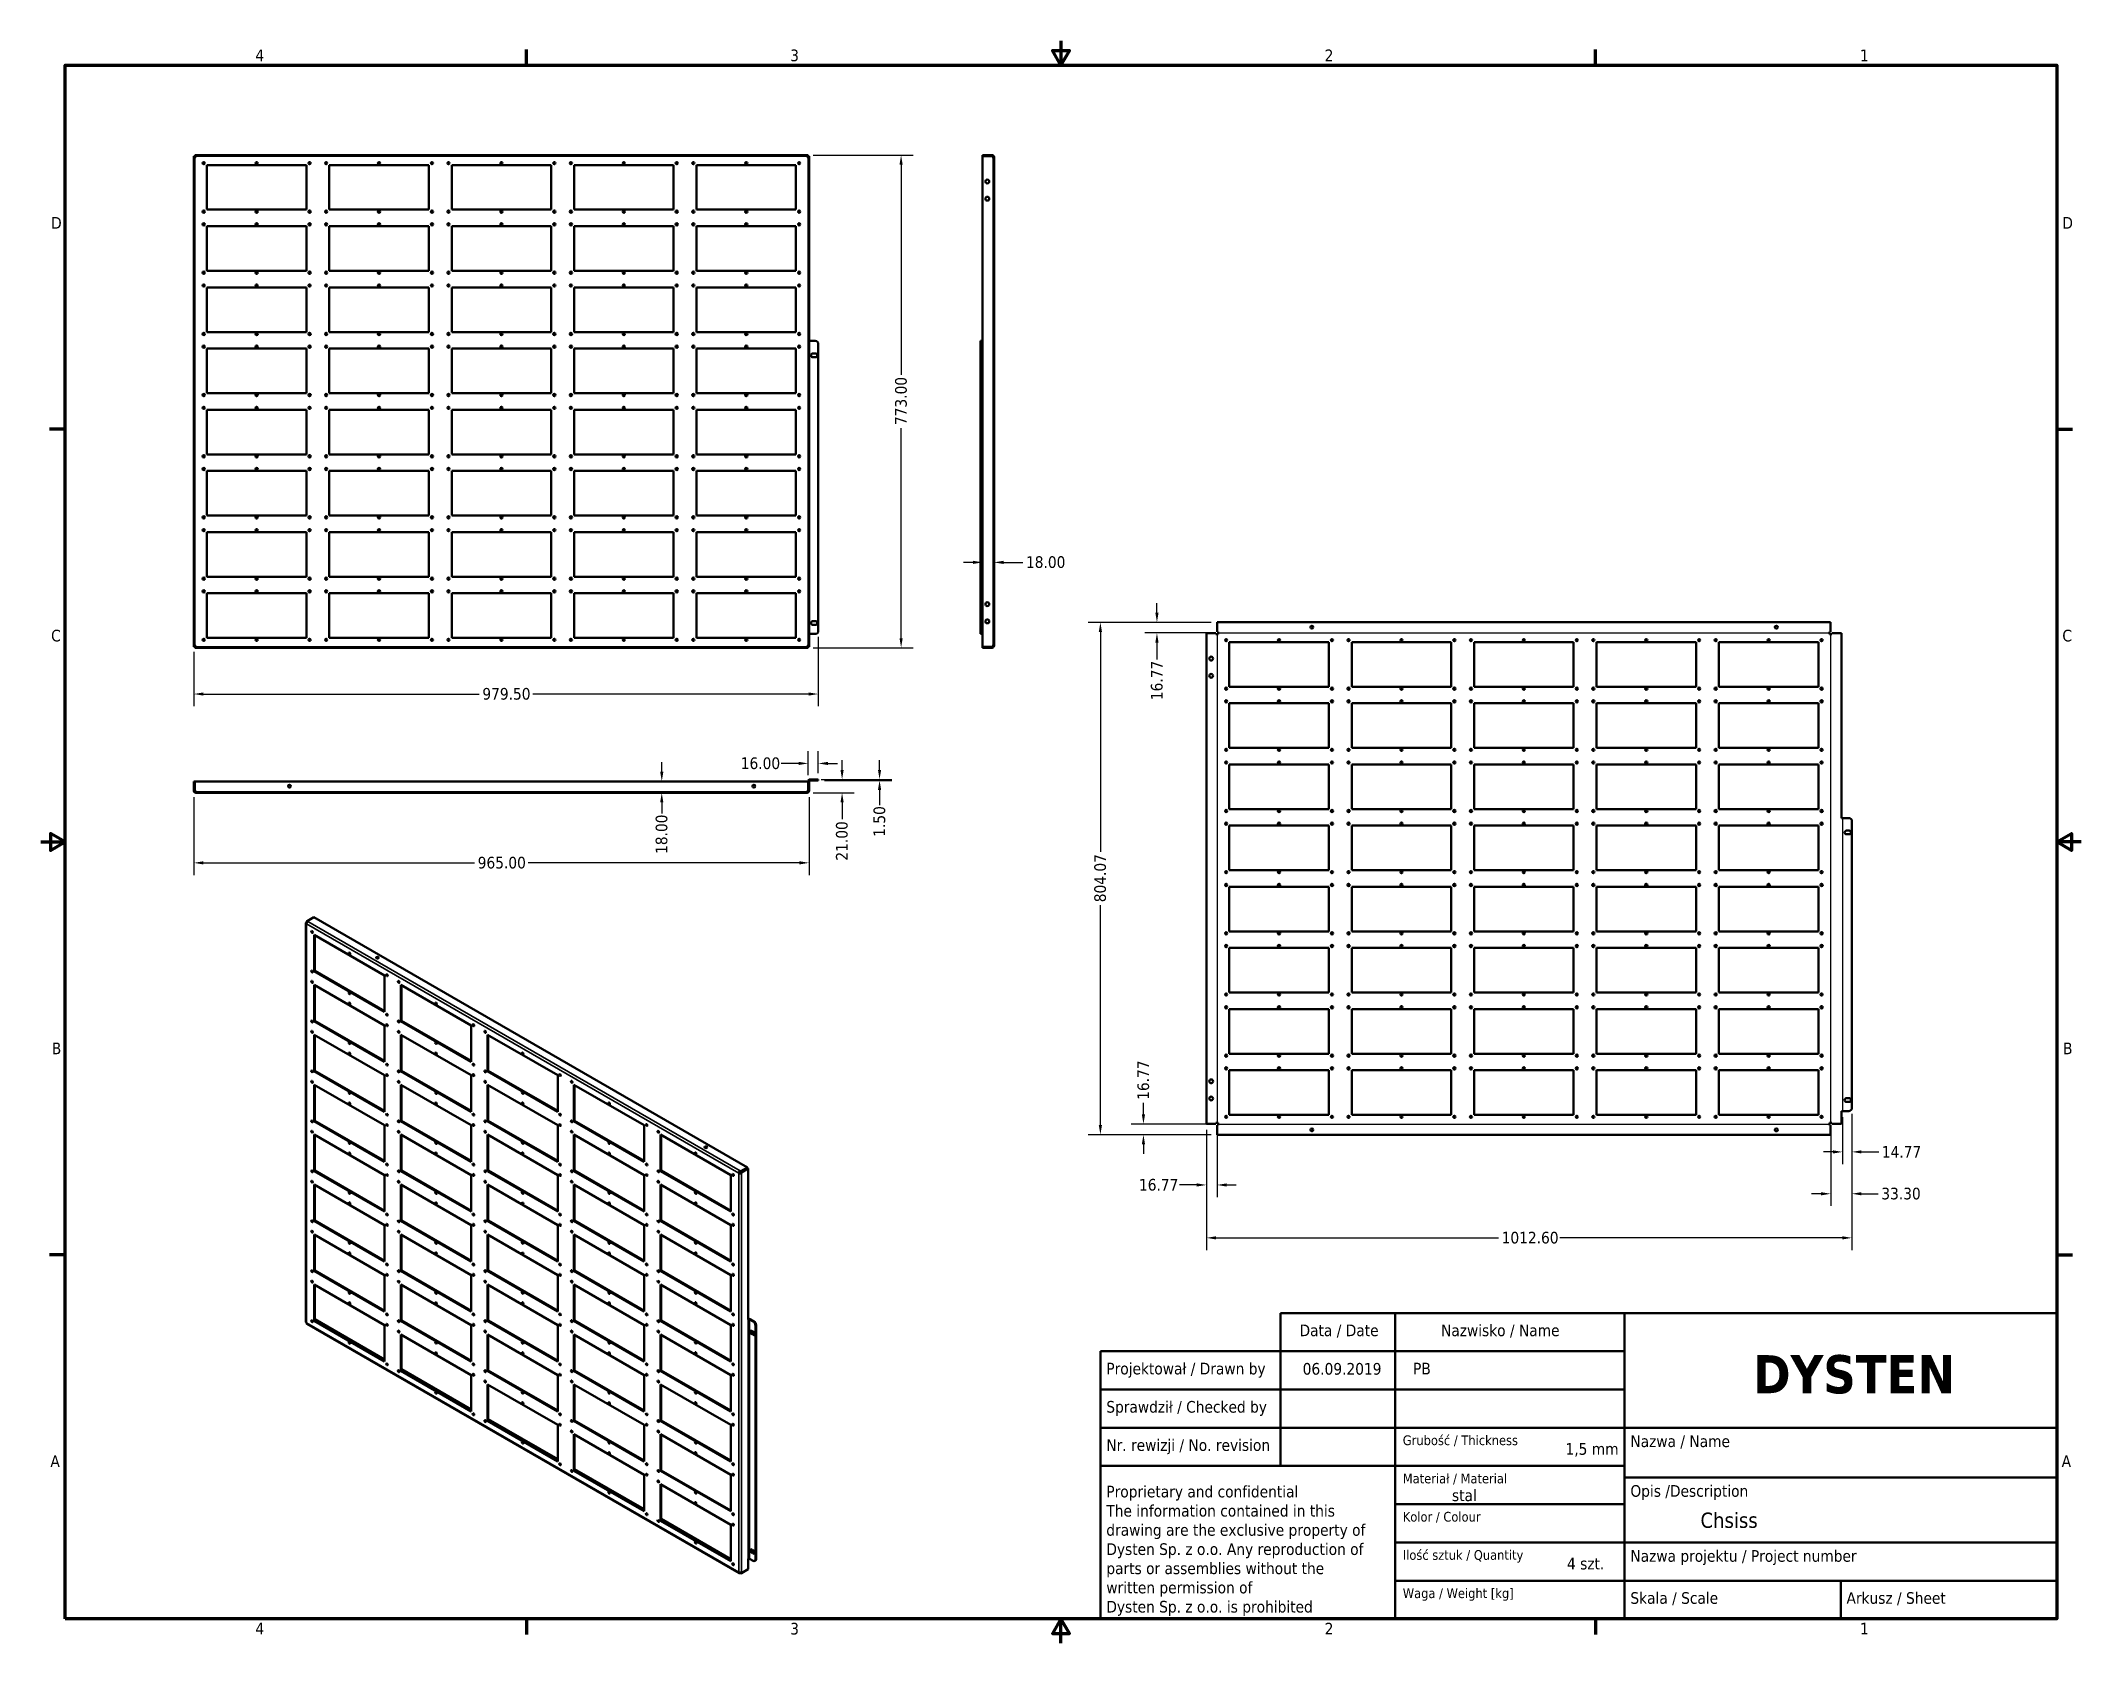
# Model space of a CAD drawing. Header units: millimetres. Extents: x 76 to 3277, y 38 to 2553.
import ezdxf
from ezdxf.enums import TextEntityAlignment as Align

# ---------------------------------------------------------------- set-up
doc = ezdxf.new("R2010")
doc.units = ezdxf.units.MM
doc.header["$LTSCALE"] = 6
for name, color, linetype, lineweight in [('Linia środkowa zgięcia (ANSI)', 7, 'Continuous', 25), ('Obramowanie (ANSI)', 7, 'Continuous', 70), ('Tytuł (ANSI)', 7, 'Continuous', 50), ('Ukryty (ANSI)', 7, 'Continuous', 35), ('Widoczne (ANSI)', 7, 'Continuous', 50), ('Widoczne wąskie (ANSI)', 7, 'Continuous', 35), ('Wymiar (ANSI)', 7, 'Continuous', 25)]:
    doc.layers.add(name, color=color, linetype=linetype, lineweight=lineweight)
doc.styles.add('Styl tekstu42', font='tahoma.ttf')
doc.styles.add('Tekst notatki (ANSI)', font='tahoma.ttf')
doc.dimstyles.new('Domyślne - mm (ANSI)', dxfattribs={"dimscale": 6, "dimtxt": 3.048, "dimasz": 2.5, "dimexe": 3.175, "dimexo": 1.6002, "dimgap": 0.8, "dimtad": 0, "dimtoh": 1, "dimrnd": 1e-08, "dimzin": 4, "dimdsep": 46, "dimtxsty": 'Tekst notatki (ANSI)', "dimcen": 0.09, "dimdle": 10, "dimclrd": 256, "dimclre": 256, "dimclrt": 256, "dimadec": 1, "dimazin": 1, "dimtfac": 1, "dimtofl": 0, "dimtmove": 0, "dimatfit": 3, "dimfxl": 1, "dimtolj": 1, "dimtzin": 4, "dimlwd": -1, "dimlwe": -1, "dimarcsym": 0})

msp = doc.modelspace()

# ---------------------------------------------------------------- blocks, each defined once
blk = doc.blocks.new('Ramki Default Border')
at = {"layer": 'Obramowanie (ANSI)'}
for p, q in [((139.7, 419.1), (139.7, 423.16)), ((419.1, 419.1), (419.1, 423.16)), ((19.05, 323.85), (14.99, 323.85)), ((539.75, 323.85), (543.81, 323.85)), ((19.05, 107.95), (14.99, 107.95)), ((539.75, 107.95), (543.81, 107.95)), ((139.7, 12.7), (139.7, 8.64)), ((419.1, 12.7), (419.1, 8.64))]:
    blk.add_line(p, q, dxfattribs=at)
at = {"layer": 'Obramowanie (ANSI)', "flags": 128}
for points in [[(279.4, 425.45), (279.4, 419.1), (277.2, 422.91), (281.6, 422.91), (279.4, 419.1)], [(19.05, 12.7), (19.05, 419.1), (539.75, 419.1), (539.75, 12.7), (19.05, 12.7)], [(12.7, 215.9), (19.05, 215.9), (15.24, 218.1), (15.24, 213.7), (19.05, 215.9)], [(546.1, 215.9), (539.75, 215.9), (543.56, 218.1), (543.56, 213.7), (539.75, 215.9)], [(279.4, 6.35), (279.4, 12.7), (277.2, 8.89), (281.6, 8.89), (279.4, 12.7)]]:
    blk.add_lwpolyline(points, dxfattribs=at)
at = {"layer": 'Obramowanie (ANSI)', "char_height": 3.05, "attachment_point": 7, "style": 'Tekst notatki (ANSI)'}
for s, insert in [('4', (68.79, 420.12)), ('3', (208.6, 420.05)), ('2', (348.33, 420.12)), ('1', (488.26, 420.12)), ('D', (15.39, 376.3)), ('D', (541.17, 376.3)), ('C', (15.39, 268.3)), ('C', (541.17, 268.3)), ('B', (15.58, 160.4)), ('B', (541.36, 160.4)), ('A', (15.21, 52.45)), ('A', (540.99, 52.45)), ('4', (68.79, 8.64)), ('3', (208.6, 8.57)), ('2', (348.33, 8.64)), ('1', (488.26, 8.64))]:
    blk.add_mtext(s, dxfattribs=dict(at, insert=insert))
blk = doc.blocks.new('Tabelki rysunkowe Tabelka new')
at = {"layer": 'Tytuł (ANSI)'}
for p, q in [((529, 115), (326, 115)), ((326, 115), (326, 109)), ((356, 115), (356, 35)), ((416, 115), (416, 35)), ((529, 115), (529, 35)), ((326, 109), (326, 75)), ((279, 35), (279, 105)), ((279, 105), (356, 105)), ((356, 105), (416, 105)), ((356, 95), (279, 95)), ((356, 95), (416, 95)), ((356, 85), (279, 85)), ((356, 85), (416, 85)), ((416, 85), (529, 85)), ((356, 75), (279, 75)), ((356, 75), (416, 75)), ((416, 72), (529, 72)), ((356, 65), (416, 65)), ((356, 55), (416, 55)), ((416, 55), (529, 55)), ((356, 45), (416, 45)), ((416, 45), (529, 45)), ((472.5, 45), (472.5, 35)), ((529, 35), (279, 35))]:
    blk.add_line(p, q, dxfattribs=at)
at = {"layer": 'Tytuł (ANSI)', "style": 'Tekst notatki (ANSI)'}
for s, insert, char_height, attachment_point in [('Nazwisko / Name', (368, 112), 3.048, 1), ('Data / Date', (331, 112), 3.048, 1), ('Projektował / Drawn by', (280.5, 102), 3.048, 1), ('\\fTahoma|b1|i0;\\H10.0000;DYSTEN', (476, 104), 10, 2), ('Sprawdził / Checked by', (280.5, 92), 3.048, 1), ('Nr. rewizji / No. revision', (280.5, 82), 3.048, 1), ('\\fTahoma|b0|i0;\\H2.5400;Grubość / Thickness', (358, 83), 2.54, 1), ('Nazwa / Name', (417.5, 83), 3.048, 1), ('\\fTahoma|b0|i0;\\H2.5400;Materiał / Material', (358, 73), 2.54, 1), ('Opis /Description ', (417.5, 70), 3.048, 1), ('\\fTahoma|b0|i0;\\H2.5400;Kolor / Colour', (358, 63), 2.54, 1), ('\\fTahoma|b0|i0;\\H2.5400;Ilość sztuk / Quantity', (358, 53), 2.54, 1), ('Nazwa projektu / Project number', (417.5, 53), 3.048, 1), ('\\fTahoma|b0|i0;\\H2.5400;Waga / Weight [kg]', (358, 43), 2.54, 1), ('Skala / Scale', (417.5, 42), 3.048, 1), ('Arkusz / Sheet', (474, 42), 3.048, 1)]:
    blk.add_mtext(s, dxfattribs=dict(at, insert=insert, char_height=char_height, attachment_point=attachment_point))
at = {"layer": 'Tytuł (ANSI)', "insert": (280.5, 69.84), "char_height": 3.048, "attachment_point": 1, "line_spacing_factor": 0.987884, "style": 'Tekst notatki (ANSI)'}
blk.add_mtext('Proprietary and confidential\\PThe information contained in this\\Pdrawing are the exclusive property of\\PDysten Sp. z o.o. Any reproduction of\\Pparts or assemblies without the\\Pwritten permission of\\PDysten Sp. z o.o. is prohibited', dxfattribs=at)
at = {"layer": 'Tytuł (ANSI)'}
for tag, p, height, style in [('Data_001', (331.83, 98.89), 3.05, 'Tekst notatki (ANSI)'), ('Projektował_001', (360.69, 98.95), 3.05, 'Tekst notatki (ANSI)'), ('Grubość_materiału_001', (400.54, 77.94), 3.05, 'Tekst notatki (ANSI)'), ('Materiał_001', (370.86, 65.81), 3.05, 'Tekst notatki (ANSI)'), ('Nazwa_części_001', (435.82, 58.82), 4, 'Styl tekstu42'), ('Ilość_sztuk_001', (400.92, 47.95), 3.05, 'Tekst notatki (ANSI)')]:
    blk.add_attdef(tag, p, '', height=height, dxfattribs=dict(at, style=style))
at = {"layer": 'Tytuł (ANSI)', "style": 'Tekst notatki (ANSI)'}
for tag, p in [('kiedy_sprawdził', (332, 92)), ('Kto_zatwierdził', (361, 92)), ('Nr_części', (465.47, 80.14)), ('RAL', (395.29, 61)), ('Nr_projektu', (499.73, 51)), ('Waga', (401, 41))]:
    blk.add_attdef(tag, text='', height=3.05, dxfattribs=at).set_placement(p, align=Align.TOP_LEFT)
blk = doc.blocks.new('*D5')
at = {"layer": 'Defpoints', "color": 0, "transparency": 16777216}
for p in [(316.2, 1603.2), (1295.7, 1626.8), (1295.7, 1527.6)]:
    blk.add_point(p, dxfattribs=at)
at = {"layer": 'Wymiar (ANSI)', "transparency": 16777216}
for p, q in [((1295.7, 1617.2), (1295.7, 1508.5)), ((316.2, 1593.6), (316.2, 1508.5)), ((331.2, 1527.6), (764, 1527.6)), ((1280.7, 1527.6), (848, 1527.6))]:
    blk.add_line(p, q, dxfattribs=at)
for points in [[(331.2, 1530.1), (331.2, 1525.1), (316.2, 1527.6)], [(1280.7, 1530.1), (1280.7, 1525.1), (1295.7, 1527.6)]]:
    blk.add_solid(points, dxfattribs=at)
at = {"layer": 'Wymiar (ANSI)', "transparency": 16777216, "insert": (768.8, 1537.1), "char_height": 18.29, "attachment_point": 1, "style": 'Tekst notatki (ANSI)'}
blk.add_mtext('\\A1;979.50', dxfattribs=at)
blk = doc.blocks.new('*D6')
at = {"layer": 'Defpoints', "color": 0, "transparency": 16777216}
for p in [(1278.2, 2373.2), (1425.6, 2373.2), (1278.2, 1600.2)]:
    blk.add_point(p, dxfattribs=at)
at = {"layer": 'Wymiar (ANSI)', "transparency": 16777216}
for p, q in [((1287.8, 2373.2), (1444.6, 2373.2)), ((1425.6, 2358.2), (1425.6, 2028.5)), ((1425.6, 1615.2), (1425.6, 1944.9)), ((1287.8, 1600.2), (1444.6, 1600.2))]:
    blk.add_line(p, q, dxfattribs=at)
for points in [[(1423.1, 2358.2), (1428.1, 2358.2), (1425.6, 2373.2)], [(1423.1, 1615.2), (1428.1, 1615.2), (1425.6, 1600.2)]]:
    blk.add_solid(points, dxfattribs=at)
at = {"layer": 'Wymiar (ANSI)', "transparency": 16777216, "insert": (1416.1, 1949.7), "char_height": 18.29, "attachment_point": 1, "rotation": 90, "style": 'Tekst notatki (ANSI)'}
blk.add_mtext('\\A1;773.00', dxfattribs=at)
blk = doc.blocks.new('*D7')
at = {"layer": 'Defpoints', "color": 0, "transparency": 16777216}
for p in [(1295.7, 1418.7), (1279.7, 1390.6), (1295.7, 1393.6)]:
    blk.add_point(p, dxfattribs=at)
at = {"layer": 'Wymiar (ANSI)', "transparency": 16777216}
for p, q in [((1264.7, 1418.7), (1237.6, 1418.7)), ((1279.7, 1400.2), (1279.7, 1437.8)), ((1295.7, 1403.2), (1295.7, 1437.8)), ((1310.7, 1418.7), (1325.7, 1418.7))]:
    blk.add_line(p, q, dxfattribs=at)
for points in [[(1264.7, 1421.2), (1264.7, 1416.2), (1279.7, 1418.7)], [(1310.7, 1421.2), (1310.7, 1416.2), (1295.7, 1418.7)]]:
    blk.add_solid(points, dxfattribs=at)
at = {"layer": 'Wymiar (ANSI)', "transparency": 16777216, "insert": (1174.1, 1428.2), "char_height": 18.29, "attachment_point": 1, "style": 'Tekst notatki (ANSI)'}
blk.add_mtext('\\A1;16.00', dxfattribs=at)
blk = doc.blocks.new('*D8')
at = {"layer": 'Defpoints', "color": 0, "transparency": 16777216}
for p in [(1290.7, 1393.6), (1278.2, 1372.6), (1333, 1372.6)]:
    blk.add_point(p, dxfattribs=at)
at = {"layer": 'Wymiar (ANSI)', "transparency": 16777216}
for p, q in [((1333, 1408.6), (1333, 1423.6)), ((1300.3, 1393.6), (1352, 1393.6)), ((1287.8, 1372.6), (1352, 1372.6)), ((1333, 1357.6), (1333, 1331.2))]:
    blk.add_line(p, q, dxfattribs=at)
for points in [[(1330.5, 1408.6), (1335.5, 1408.6), (1333, 1393.6)], [(1330.5, 1357.6), (1335.5, 1357.6), (1333, 1372.6)]]:
    blk.add_solid(points, dxfattribs=at)
at = {"layer": 'Wymiar (ANSI)', "transparency": 16777216, "insert": (1323.4, 1266.2), "char_height": 18.29, "attachment_point": 1, "rotation": 90, "style": 'Tekst notatki (ANSI)'}
blk.add_mtext('\\A1;21.00', dxfattribs=at)
blk = doc.blocks.new('*D9')
at = {"layer": 'Defpoints', "color": 0, "transparency": 16777216}
for p in [(1295.7, 1393.6), (1295.7, 1392.1), (1391.8, 1393.6)]:
    blk.add_point(p, dxfattribs=at)
at = {"layer": 'Wymiar (ANSI)', "transparency": 16777216}
for p, q in [((1391.8, 1408.6), (1391.8, 1423.6)), ((1305.3, 1393.6), (1410.9, 1393.6)), ((1305.3, 1392.1), (1410.9, 1392.1)), ((1391.8, 1377.1), (1391.8, 1353.4))]:
    blk.add_line(p, q, dxfattribs=at)
for points in [[(1389.3, 1408.6), (1394.3, 1408.6), (1391.8, 1393.6)], [(1389.3, 1377.1), (1394.3, 1377.1), (1391.8, 1392.1)]]:
    blk.add_solid(points, dxfattribs=at)
at = {"layer": 'Wymiar (ANSI)', "transparency": 16777216, "insert": (1382.3, 1303.6), "char_height": 18.29, "attachment_point": 1, "rotation": 90, "style": 'Tekst notatki (ANSI)'}
blk.add_mtext('\\A1;1.50', dxfattribs=at)
blk = doc.blocks.new('*D10')
at = {"layer": 'Defpoints', "color": 0, "transparency": 16777216}
for p in [(316.2, 1375.6), (1281.2, 1375.6), (316.2, 1262.7)]:
    blk.add_point(p, dxfattribs=at)
at = {"layer": 'Wymiar (ANSI)', "transparency": 16777216}
for p, q in [((316.2, 1366), (316.2, 1243.6)), ((1281.2, 1366), (1281.2, 1243.6)), ((331.2, 1262.7), (756.7, 1262.7)), ((1266.2, 1262.7), (840.8, 1262.7))]:
    blk.add_line(p, q, dxfattribs=at)
for points in [[(331.2, 1265.2), (331.2, 1260.2), (316.2, 1262.7)], [(1266.2, 1265.2), (1266.2, 1260.2), (1281.2, 1262.7)]]:
    blk.add_solid(points, dxfattribs=at)
at = {"layer": 'Wymiar (ANSI)', "transparency": 16777216, "insert": (761.5, 1272.2), "char_height": 18.29, "attachment_point": 1, "style": 'Tekst notatki (ANSI)'}
blk.add_mtext('\\A1;965.00', dxfattribs=at)
blk = doc.blocks.new('*D11')
at = {"layer": 'Defpoints', "color": 0, "transparency": 16777216}
for p in [(1571.3, 1734.2), (1553.3, 1686.6), (1571.3, 1686.6)]:
    blk.add_point(p, dxfattribs=at)
at = {"layer": 'Wymiar (ANSI)', "transparency": 16777216}
for p, q in [((1538.3, 1734.2), (1523.3, 1734.2)), ((1586.3, 1734.2), (1616.7, 1734.2))]:
    blk.add_line(p, q, dxfattribs=at)
for points in [[(1538.3, 1736.7), (1538.3, 1731.7), (1553.3, 1734.2)], [(1586.3, 1736.7), (1586.3, 1731.7), (1571.3, 1734.2)]]:
    blk.add_solid(points, dxfattribs=at)
at = {"layer": 'Wymiar (ANSI)', "transparency": 16777216, "insert": (1621.5, 1743.8), "char_height": 18.29, "attachment_point": 1, "style": 'Tekst notatki (ANSI)'}
blk.add_mtext('\\A1;18.00', dxfattribs=at)
blk = doc.blocks.new('*D12')
at = {"layer": 'Defpoints', "color": 0, "transparency": 16777216}
for p in [(480.7, 1390.6), (480.7, 1372.6), (1050.2, 1372.6)]:
    blk.add_point(p, dxfattribs=at)
at = {"layer": 'Wymiar (ANSI)', "transparency": 16777216}
for p, q in [((1050.2, 1405.6), (1050.2, 1420.6)), ((1050.2, 1357.6), (1050.2, 1340.3))]:
    blk.add_line(p, q, dxfattribs=at)
for points in [[(1047.7, 1405.6), (1052.7, 1405.6), (1050.2, 1390.6)], [(1047.7, 1357.6), (1052.7, 1357.6), (1050.2, 1372.6)]]:
    blk.add_solid(points, dxfattribs=at)
at = {"layer": 'Wymiar (ANSI)', "transparency": 16777216, "insert": (1040.6, 1276.7), "char_height": 18.29, "attachment_point": 1, "rotation": 90, "style": 'Tekst notatki (ANSI)'}
blk.add_mtext('\\A1;18.00', dxfattribs=at)
blk = doc.blocks.new('*D13')
at = {"layer": 'Defpoints', "color": 0, "transparency": 16777216}
for p in [(2917, 878.2), (1904.4, 853.2), (1904.4, 674.2)]:
    blk.add_point(p, dxfattribs=at)
at = {"layer": 'Wymiar (ANSI)', "transparency": 16777216}
for p, q in [((2917, 868.6), (2917, 655.1)), ((1904.4, 843.6), (1904.4, 655.1)), ((1919.4, 674.2), (2362.8, 674.2)), ((2902, 674.2), (2458.6, 674.2))]:
    blk.add_line(p, q, dxfattribs=at)
for points in [[(1919.4, 676.7), (1919.4, 671.7), (1904.4, 674.2)], [(2902, 676.7), (2902, 671.7), (2917, 674.2)]]:
    blk.add_solid(points, dxfattribs=at)
at = {"layer": 'Wymiar (ANSI)', "transparency": 16777216, "insert": (2367.6, 683.7), "char_height": 18.288, "attachment_point": 1, "style": 'Tekst notatki (ANSI)'}
blk.add_mtext('\\A1;1012.60', dxfattribs=at)
blk = doc.blocks.new('*D14')
at = {"layer": 'Defpoints', "color": 0, "transparency": 16777216}
for p in [(1904.4, 853.2), (1921.2, 854.6), (1921.2, 757.2)]:
    blk.add_point(p, dxfattribs=at)
at = {"layer": 'Wymiar (ANSI)', "transparency": 16777216}
for p, q in [((1904.4, 843.6), (1904.4, 738.1)), ((1921.2, 845), (1921.2, 738.1)), ((1889.4, 757.2), (1862.3, 757.2)), ((1936.2, 757.2), (1951.2, 757.2))]:
    blk.add_line(p, q, dxfattribs=at)
for points in [[(1889.4, 759.7), (1889.4, 754.7), (1904.4, 757.2)], [(1936.2, 759.7), (1936.2, 754.7), (1921.2, 757.2)]]:
    blk.add_solid(points, dxfattribs=at)
at = {"layer": 'Wymiar (ANSI)', "transparency": 16777216, "insert": (1798.7, 766.7), "char_height": 18.29, "attachment_point": 1, "style": 'Tekst notatki (ANSI)'}
blk.add_mtext('\\A1;16.77', dxfattribs=at)
blk = doc.blocks.new('*D15')
at = {"layer": 'Defpoints', "color": 0, "transparency": 16777216}
for p in [(2902.2, 873.2), (2917, 878.2), (2902.2, 809.1)]:
    blk.add_point(p, dxfattribs=at)
at = {"layer": 'Wymiar (ANSI)', "transparency": 16777216}
for p, q in [((2917, 868.6), (2917, 790.1)), ((2902.2, 863.6), (2902.2, 790.1)), ((2887.2, 809.1), (2872.2, 809.1)), ((2932, 809.1), (2959.1, 809.1))]:
    blk.add_line(p, q, dxfattribs=at)
for points in [[(2887.2, 811.6), (2887.2, 806.6), (2902.2, 809.1)], [(2932, 811.6), (2932, 806.6), (2917, 809.1)]]:
    blk.add_solid(points, dxfattribs=at)
at = {"layer": 'Wymiar (ANSI)', "transparency": 16777216, "insert": (2963.9, 818.3), "char_height": 18.29, "attachment_point": 1, "style": 'Tekst notatki (ANSI)'}
blk.add_mtext('\\A1;14.77', dxfattribs=at)
blk = doc.blocks.new('*D16')
at = {"layer": 'Defpoints', "color": 0, "transparency": 16777216}
for p in [(2917, 878.2), (2883.7, 854.6), (2883.7, 743.4)]:
    blk.add_point(p, dxfattribs=at)
at = {"layer": 'Wymiar (ANSI)', "transparency": 16777216}
for p, q in [((2917, 868.6), (2917, 724.4)), ((2883.7, 845), (2883.7, 724.4)), ((2868.7, 743.4), (2853.7, 743.4)), ((2932, 743.4), (2958.3, 743.4))]:
    blk.add_line(p, q, dxfattribs=at)
for points in [[(2868.7, 745.9), (2868.7, 740.9), (2883.7, 743.4)], [(2932, 745.9), (2932, 740.9), (2917, 743.4)]]:
    blk.add_solid(points, dxfattribs=at)
at = {"layer": 'Wymiar (ANSI)', "transparency": 16777216, "insert": (2963.1, 752.9), "char_height": 18.29, "attachment_point": 1, "style": 'Tekst notatki (ANSI)'}
blk.add_mtext('\\A1;33.30', dxfattribs=at)
blk = doc.blocks.new('*D17')
at = {"layer": 'Defpoints', "color": 0, "transparency": 16777216}
for p in [(1738.2, 1640.1), (1921.5, 1640.1), (1921.5, 836.1)]:
    blk.add_point(p, dxfattribs=at)
at = {"layer": 'Wymiar (ANSI)', "transparency": 16777216}
for p, q in [((1911.9, 1640.1), (1719.1, 1640.1)), ((1738.2, 1625.1), (1738.2, 1280.1)), ((1738.2, 851.1), (1738.2, 1196.1)), ((1911.9, 836.1), (1719.1, 836.1))]:
    blk.add_line(p, q, dxfattribs=at)
for points in [[(1735.7, 1625.1), (1740.7, 1625.1), (1738.2, 1640.1)], [(1735.7, 851.1), (1740.7, 851.1), (1738.2, 836.1)]]:
    blk.add_solid(points, dxfattribs=at)
at = {"layer": 'Wymiar (ANSI)', "transparency": 16777216, "insert": (1728.6, 1200.9), "char_height": 18.29, "attachment_point": 1, "rotation": 90, "style": 'Tekst notatki (ANSI)'}
blk.add_mtext('\\A1;804.07', dxfattribs=at)
blk = doc.blocks.new('*D18')
at = {"layer": 'Defpoints', "color": 0, "transparency": 16777216}
for p in [(1805.7, 852.8), (1921.5, 836.1), (1922.9, 852.8)]:
    blk.add_point(p, dxfattribs=at)
at = {"layer": 'Wymiar (ANSI)', "transparency": 16777216}
for p, q in [((1805.7, 867.8), (1805.7, 886)), ((1913.3, 852.8), (1786.7, 852.8)), ((1911.9, 836.1), (1786.7, 836.1)), ((1805.7, 821.1), (1805.7, 806.1))]:
    blk.add_line(p, q, dxfattribs=at)
for points in [[(1803.2, 867.8), (1808.2, 867.8), (1805.7, 852.8)], [(1803.2, 821.1), (1808.2, 821.1), (1805.7, 836.1)]]:
    blk.add_solid(points, dxfattribs=at)
at = {"layer": 'Wymiar (ANSI)', "transparency": 16777216, "insert": (1796.2, 890.8), "char_height": 18.29, "attachment_point": 1, "rotation": 90, "style": 'Tekst notatki (ANSI)'}
blk.add_mtext('\\A1;16.77', dxfattribs=at)
blk = doc.blocks.new('*D19')
at = {"layer": 'Defpoints', "color": 0, "transparency": 16777216}
for p in [(1921.5, 1640.1), (1826.9, 1623.4), (1922.9, 1623.4)]:
    blk.add_point(p, dxfattribs=at)
at = {"layer": 'Wymiar (ANSI)', "transparency": 16777216}
for p, q in [((1826.9, 1655.1), (1826.9, 1670.1)), ((1911.9, 1640.1), (1807.9, 1640.1)), ((1913.3, 1623.4), (1807.9, 1623.4)), ((1826.9, 1608.4), (1826.9, 1581.6))]:
    blk.add_line(p, q, dxfattribs=at)
for points in [[(1824.4, 1655.1), (1829.4, 1655.1), (1826.9, 1640.1)], [(1824.4, 1608.4), (1829.4, 1608.4), (1826.9, 1623.4)]]:
    blk.add_solid(points, dxfattribs=at)
at = {"layer": 'Wymiar (ANSI)', "transparency": 16777216, "insert": (1817.4, 1518), "char_height": 18.29, "attachment_point": 1, "rotation": 90, "style": 'Tekst notatki (ANSI)'}
blk.add_mtext('\\A1;16.77', dxfattribs=at)

# ---------------------------------------------------------------- dimensions: what is measured, and where the dimension line sits
at = {"layer": 'Wymiar (ANSI)'}
for base, p1, p2, angle, override, picture, middle in [((1425.577, 2373.215), (1278.238, 1600.215), (1278.238, 2373.215), 90, {"dimgap": 0.8, "dimtoh": 0, "dimdec": 2, "dimtol": 0, "dimlim": 0, "dimtp": 0, "dimtm": 0, "dimtdec": 2, "dimatfit": 1}, '*D6', (1425.577, 1986.715)), ((1571.334, 1734.248), (1553.334, 1686.61), (1571.334, 1686.61), 180, {"dimgap": 0.8, "dimtoh": 0, "dimdec": 2, "dimse1": 1, "dimse2": 1, "dimtol": 0, "dimlim": 0, "dimtp": 0, "dimtm": 0, "dimtdec": 2, "dimatfit": 1}, '*D11', (1650.868, 1734.248)), ((1826.931, 1623.356), (1921.531, 1640.123), (1922.931, 1623.356), 90, {"dimgap": 0.8, "dimtoh": 0, "dimdec": 2, "dimtol": 0, "dimlim": 0, "dimtp": 0, "dimtm": 0, "dimtdec": 2, "dimatfit": 1}, '*D19', (1826.931, 1547.398)), ((1738.198, 1640.123), (1921.531, 836.055), (1921.531, 1640.123), 270, {"dimgap": 0.8, "dimtoh": 0, "dimdec": 2, "dimtol": 0, "dimlim": 0, "dimtp": 0, "dimtm": 0, "dimtdec": 2, "dimatfit": 1}, '*D17', (1738.198, 1238.089)), ((1050.193, 1372.593), (480.694, 1390.593), (480.694, 1372.593), 90, {"dimgap": 0.8, "dimtoh": 0, "dimdec": 2, "dimse1": 1, "dimse2": 1, "dimtol": 0, "dimlim": 0, "dimtp": 0, "dimtm": 0, "dimtdec": 2, "dimatfit": 1}, '*D12', (1050.193, 1306.083)), ((1295.738, 1418.702), (1279.738, 1390.593), (1295.738, 1393.593), 180, {"dimgap": 0.8, "dimtoh": 0, "dimdec": 2, "dimtol": 0, "dimlim": 0, "dimtp": 0, "dimtm": 0, "dimtdec": 2, "dimatfit": 1}, '*D7', (1203.455, 1418.702)), ((1332.957, 1372.593), (1290.738, 1393.593), (1278.238, 1372.593), 90, {"dimgap": 0.8, "dimtoh": 0, "dimdec": 2, "dimtol": 0, "dimlim": 0, "dimtp": 0, "dimtm": 0, "dimtdec": 2, "dimatfit": 1}, '*D8', (1332.957, 1296.309)), ((1391.834, 1393.593), (1295.738, 1392.093), (1295.738, 1393.593), 270, {"dimgap": 0.8, "dimtoh": 0, "dimdec": 2, "dimtol": 0, "dimlim": 0, "dimtp": 0, "dimtm": 0, "dimtdec": 2, "dimatfit": 1}, '*D9', (1391.834, 1326.102)), ((1805.735, 852.822), (1921.531, 836.055), (1922.931, 852.822), 270, {"dimgap": 0.8, "dimtoh": 0, "dimdec": 2, "dimtol": 0, "dimlim": 0, "dimtp": 0, "dimtm": 0, "dimtdec": 2, "dimatfit": 1}, '*D18', (1805.735, 920.182)), ((1921.164, 757.189), (1904.396, 853.189), (1921.164, 854.589), 180, {"dimgap": 0.8, "dimtoh": 0, "dimdec": 2, "dimtol": 0, "dimlim": 0, "dimtp": 0, "dimtm": 0, "dimtdec": 2, "dimatfit": 1}, '*D14', (1828.113, 757.189))]:
    dim = msp.add_linear_dim(base=base, p1=p1, p2=p2, angle=angle, dimstyle='Domyślne - mm (ANSI)', override=override, dxfattribs=at)
    dim.commit()
    dim.dimension.update_dxf_attribs({"geometry": picture, "text_midpoint": middle, "dimtype": 160})
for base, p1, p2, picture, middle in [((1295.738, 1527.598), (316.238, 1603.215), (1295.738, 1626.815), '*D5', (805.988, 1527.598)), ((316.238, 1262.695), (1281.238, 1375.593), (316.238, 1375.593), '*D10', (798.738, 1262.695)), ((1904.396, 674.189), (2916.999, 878.189), (1904.396, 853.189), '*D13', (2410.698, 674.189)), ((2883.698, 743.424), (2916.999, 878.189), (2883.698, 854.589), '*D16', (2993.283, 743.424)), ((2902.232, 809.111), (2916.999, 878.189), (2902.232, 873.189), '*D15', (2993.283, 809.111))]:
    dim = msp.add_linear_dim(base=base, p1=p1, p2=p2, dimstyle='Domyślne - mm (ANSI)', override={"dimgap": 0.8, "dimtoh": 0, "dimdec": 2, "dimtol": 0, "dimlim": 0, "dimtp": 0, "dimtm": 0, "dimtdec": 2, "dimatfit": 1}, dxfattribs=at)
    dim.commit()
    dim.dimension.update_dxf_attribs({"geometry": picture, "text_midpoint": middle, "dimtype": 160})

# ---------------------------------------------------------------- linework, layer by layer
at = {"layer": 'Linia środkowa zgięcia (ANSI)'}
for p, q in [((1921.164, 1621.589), (1921.164, 854.589)), ((2881.931, 1623.356), (1922.931, 1623.356)), ((2883.698, 854.589), (2883.698, 1621.589)), ((2902.232, 1332.989), (2902.232, 873.189)), ((1922.931, 852.822), (2881.931, 852.822))]:
    msp.add_line(p, q, dxfattribs=at)
at = {"layer": 'Ukryty (ANSI)'}
for p, q in [((317.738, 2370.215), (317.738, 1603.215)), ((1278.238, 2371.715), (319.238, 2371.715)), ((463.988, 2373.215), (463.988, 2371.715)), ((468.488, 2373.215), (468.488, 2371.715)), ((1192.488, 2373.215), (1192.488, 2371.715)), ((1196.988, 2373.215), (1196.988, 2371.715)), ((1279.738, 1603.215), (1279.738, 2370.215)), ((1558.584, 2373.215), (1558.584, 2371.715)), ((1563.084, 2373.215), (1563.084, 2371.715)), ((1569.834, 1603.215), (1569.834, 2370.215)), ((1569.834, 2362.465), (1571.334, 2362.465)), ((1569.834, 2358.965), (1571.334, 2358.965)), ((1571.334, 2357.715), (1569.834, 2357.715)), ((317.738, 2334.865), (316.238, 2334.865)), ((317.738, 2328.865), (316.238, 2328.865)), ((317.738, 2307.865), (316.238, 2307.865)), ((317.738, 2301.865), (316.238, 2301.865)), ((1571.334, 2287.715), (1569.834, 2287.715)), ((1569.834, 2286.465), (1571.334, 2286.465)), ((1569.834, 2282.965), (1571.334, 2282.965)), ((1569.834, 2266.465), (1571.334, 2266.465)), ((1569.834, 2262.965), (1571.334, 2262.965)), ((1571.334, 2261.715), (1569.834, 2261.715)), ((1571.334, 2191.715), (1569.834, 2191.715)), ((1569.834, 2190.465), (1571.334, 2190.465)), ((1569.834, 2186.965), (1571.334, 2186.965)), ((1569.834, 2170.465), (1571.334, 2170.465)), ((1569.834, 2166.965), (1571.334, 2166.965)), ((1571.334, 2165.715), (1569.834, 2165.715)), ((1281.238, 2081.615), (1279.738, 2081.615)), ((1551.834, 2081.615), (1551.834, 1621.815)), ((1571.334, 2095.715), (1569.834, 2095.715)), ((1569.834, 2094.465), (1571.334, 2094.465)), ((1569.834, 2090.965), (1571.334, 2090.965)), ((1550.334, 2062.065), (1551.834, 2062.065)), ((1551.834, 2062.015), (1550.334, 2062.015)), ((1551.834, 2056.115), (1550.334, 2056.115)), ((1550.334, 2056.065), (1551.834, 2056.065)), ((1569.834, 2074.465), (1571.334, 2074.465)), ((1569.834, 2070.965), (1571.334, 2070.965)), ((1571.334, 2069.715), (1569.834, 2069.715)), ((1571.334, 1999.715), (1569.834, 1999.715)), ((1569.834, 1998.465), (1571.334, 1998.465)), ((1569.834, 1994.965), (1571.334, 1994.965)), ((1569.834, 1978.465), (1571.334, 1978.465)), ((1569.834, 1974.965), (1571.334, 1974.965)), ((1571.334, 1973.715), (1569.834, 1973.715)), ((1571.334, 1903.715), (1569.834, 1903.715)), ((1569.834, 1902.465), (1571.334, 1902.465)), ((1569.834, 1898.965), (1571.334, 1898.965)), ((1569.834, 1882.465), (1571.334, 1882.465)), ((1569.834, 1878.965), (1571.334, 1878.965)), ((1571.334, 1877.715), (1569.834, 1877.715)), ((1571.334, 1807.715), (1569.834, 1807.715)), ((1569.834, 1806.465), (1571.334, 1806.465)), ((1569.834, 1802.965), (1571.334, 1802.965)), ((1569.834, 1786.465), (1571.334, 1786.465)), ((1569.834, 1782.965), (1571.334, 1782.965)), ((1571.334, 1781.715), (1569.834, 1781.715)), ((1571.334, 1711.715), (1569.834, 1711.715)), ((1569.834, 1710.465), (1571.334, 1710.465)), ((1569.834, 1706.965), (1571.334, 1706.965)), ((317.738, 1671.565), (316.238, 1671.565)), ((317.738, 1665.565), (316.238, 1665.565)), ((1569.834, 1690.465), (1571.334, 1690.465)), ((1569.834, 1686.965), (1571.334, 1686.965)), ((1571.334, 1685.715), (1569.834, 1685.715)), ((317.738, 1644.565), (316.238, 1644.565)), ((317.738, 1638.565), (316.238, 1638.565)), ((1550.334, 1642.065), (1551.834, 1642.065)), ((1551.834, 1642.015), (1550.334, 1642.015)), ((1551.834, 1636.115), (1550.334, 1636.115)), ((1550.334, 1636.065), (1551.834, 1636.065)), ((319.238, 1601.715), (1278.238, 1601.715)), ((463.988, 1601.715), (463.988, 1600.215)), ((468.488, 1601.715), (468.488, 1600.215)), ((1192.488, 1601.715), (1192.488, 1600.215)), ((1196.988, 1601.715), (1196.988, 1600.215)), ((1279.738, 1621.815), (1281.238, 1621.815)), ((1558.584, 1601.715), (1558.584, 1600.215)), ((1563.084, 1601.715), (1563.084, 1600.215)), ((1571.334, 1615.715), (1569.834, 1615.715)), ((1569.834, 1614.465), (1571.334, 1614.465)), ((1569.834, 1610.965), (1571.334, 1610.965)), ((317.738, 1386.093), (316.238, 1386.093)), ((317.738, 1380.093), (316.238, 1380.093)), ((1284.288, 1392.093), (1284.288, 1393.593)), ((1288.693, 1392.093), (1288.693, 1393.593)), ((1289.784, 1393.593), (1289.784, 1392.093)), ((1294.188, 1392.093), (1294.188, 1393.593)), ((319.238, 1374.093), (1278.238, 1374.093)), ((329.988, 1374.093), (329.988, 1372.593)), ((333.488, 1374.093), (333.488, 1372.593)), ((336.738, 1372.593), (336.738, 1374.093)), ((412.988, 1374.093), (412.988, 1372.593)), ((416.488, 1374.093), (416.488, 1372.593)), ((492.738, 1372.593), (492.738, 1374.093)), ((495.988, 1374.093), (495.988, 1372.593)), ((499.488, 1374.093), (499.488, 1372.593)), ((521.988, 1374.093), (521.988, 1372.593)), ((525.488, 1374.093), (525.488, 1372.593)), ((528.738, 1372.593), (528.738, 1374.093)), ((604.988, 1374.093), (604.988, 1372.593)), ((608.488, 1374.093), (608.488, 1372.593)), ((684.738, 1372.593), (684.738, 1374.093)), ((687.988, 1374.093), (687.988, 1372.593)), ((691.488, 1374.093), (691.488, 1372.593)), ((713.988, 1374.093), (713.988, 1372.593)), ((717.488, 1374.093), (717.488, 1372.593)), ((720.738, 1372.593), (720.738, 1374.093)), ((796.988, 1374.093), (796.988, 1372.593)), ((800.488, 1374.093), (800.488, 1372.593)), ((876.738, 1372.593), (876.738, 1374.093)), ((879.988, 1374.093), (879.988, 1372.593)), ((883.488, 1374.093), (883.488, 1372.593)), ((905.988, 1374.093), (905.988, 1372.593)), ((909.488, 1374.093), (909.488, 1372.593)), ((912.738, 1372.593), (912.738, 1374.093)), ((988.988, 1374.093), (988.988, 1372.593)), ((992.488, 1374.093), (992.488, 1372.593)), ((1068.738, 1372.593), (1068.738, 1374.093)), ((1071.988, 1374.093), (1071.988, 1372.593)), ((1075.488, 1374.093), (1075.488, 1372.593)), ((1097.988, 1374.093), (1097.988, 1372.593)), ((1101.488, 1374.093), (1101.488, 1372.593)), ((1104.738, 1372.593), (1104.738, 1374.093)), ((1180.988, 1374.093), (1180.988, 1372.593)), ((1184.488, 1374.093), (1184.488, 1372.593)), ((1260.738, 1372.593), (1260.738, 1374.093)), ((1263.988, 1374.093), (1263.988, 1372.593)), ((1267.488, 1374.093), (1267.488, 1372.593))]:
    msp.add_line(p, q, dxfattribs=at)
at = {"layer": 'Widoczne (ANSI)'}
for p, q in [((317.738, 2371.615), (316.238, 2371.615)), ((316.238, 2371.615), (316.238, 2370.215)), ((316.238, 2370.215), (319.238, 2370.215)), ((316.238, 1603.215), (316.238, 2370.215)), ((317.738, 2370.215), (317.738, 2371.615)), ((317.838, 2373.215), (317.838, 2371.715)), ((317.838, 2373.215), (319.238, 2373.215)), ((319.238, 2371.715), (317.838, 2371.715)), ((319.238, 2373.215), (1278.238, 2373.215)), ((319.238, 2370.215), (319.238, 2373.215)), ((1278.238, 2373.215), (1278.238, 2370.215)), ((1278.238, 2373.215), (1279.638, 2373.215)), ((1279.638, 2371.715), (1278.238, 2371.715)), ((1281.238, 2370.215), (1278.238, 2370.215)), ((1279.638, 2371.715), (1279.638, 2373.215)), ((1279.738, 2371.615), (1279.738, 2370.215)), ((1279.738, 2371.615), (1281.238, 2371.615)), ((1281.238, 2370.215), (1281.238, 2371.615)), ((1281.238, 1603.215), (1281.238, 2370.215)), ((1553.334, 2371.715), (1553.334, 2373.215)), ((1553.334, 2373.215), (1568.334, 2373.215)), ((1568.334, 2371.715), (1553.334, 2371.715)), ((1553.334, 2371.615), (1568.334, 2371.615)), ((1553.334, 2371.615), (1553.334, 1601.815)), ((1568.334, 2373.215), (1568.334, 2371.715)), ((1568.334, 2371.615), (1568.334, 2370.215)), ((1568.334, 2370.215), (1571.334, 2370.215)), ((1571.334, 2370.215), (1571.334, 1603.215)), ((336.738, 2357.715), (492.738, 2357.715)), ((336.738, 2287.715), (336.738, 2357.715)), ((492.738, 2357.715), (492.738, 2287.715)), ((528.738, 2357.715), (684.738, 2357.715)), ((528.738, 2287.715), (528.738, 2357.715)), ((684.738, 2357.715), (684.738, 2287.715)), ((720.738, 2357.715), (876.738, 2357.715)), ((720.738, 2287.715), (720.738, 2357.715)), ((876.738, 2357.715), (876.738, 2287.715)), ((912.738, 2357.715), (1068.738, 2357.715)), ((912.738, 2287.715), (912.738, 2357.715)), ((1068.738, 2357.715), (1068.738, 2287.715)), ((1104.738, 2357.715), (1260.738, 2357.715)), ((1104.738, 2287.715), (1104.738, 2357.715)), ((1260.738, 2357.715), (1260.738, 2287.715)), ((492.738, 2287.715), (336.738, 2287.715)), ((684.738, 2287.715), (528.738, 2287.715)), ((876.738, 2287.715), (720.738, 2287.715)), ((1068.738, 2287.715), (912.738, 2287.715)), ((1260.738, 2287.715), (1104.738, 2287.715)), ((336.738, 2261.715), (492.738, 2261.715)), ((336.738, 2191.715), (336.738, 2261.715)), ((492.738, 2261.715), (492.738, 2191.715)), ((528.738, 2261.715), (684.738, 2261.715)), ((528.738, 2191.715), (528.738, 2261.715)), ((684.738, 2261.715), (684.738, 2191.715)), ((720.738, 2261.715), (876.738, 2261.715)), ((720.738, 2191.715), (720.738, 2261.715)), ((876.738, 2261.715), (876.738, 2191.715)), ((912.738, 2261.715), (1068.738, 2261.715)), ((912.738, 2191.715), (912.738, 2261.715)), ((1068.738, 2261.715), (1068.738, 2191.715)), ((1104.738, 2261.715), (1260.738, 2261.715)), ((1104.738, 2191.715), (1104.738, 2261.715)), ((1260.738, 2261.715), (1260.738, 2191.715)), ((492.738, 2191.715), (336.738, 2191.715)), ((684.738, 2191.715), (528.738, 2191.715)), ((876.738, 2191.715), (720.738, 2191.715)), ((1068.738, 2191.715), (912.738, 2191.715)), ((1260.738, 2191.715), (1104.738, 2191.715)), ((336.738, 2165.715), (492.738, 2165.715)), ((336.738, 2095.715), (336.738, 2165.715)), ((492.738, 2165.715), (492.738, 2095.715)), ((528.738, 2165.715), (684.738, 2165.715)), ((528.738, 2095.715), (528.738, 2165.715)), ((684.738, 2165.715), (684.738, 2095.715)), ((720.738, 2165.715), (876.738, 2165.715)), ((720.738, 2095.715), (720.738, 2165.715)), ((876.738, 2165.715), (876.738, 2095.715)), ((912.738, 2165.715), (1068.738, 2165.715)), ((912.738, 2095.715), (912.738, 2165.715)), ((1068.738, 2165.715), (1068.738, 2095.715)), ((1104.738, 2165.715), (1260.738, 2165.715)), ((1104.738, 2095.715), (1104.738, 2165.715)), ((1260.738, 2165.715), (1260.738, 2095.715)), ((492.738, 2095.715), (336.738, 2095.715)), ((684.738, 2095.715), (528.738, 2095.715)), ((876.738, 2095.715), (720.738, 2095.715)), ((1068.738, 2095.715), (912.738, 2095.715)), ((1260.738, 2095.715), (1104.738, 2095.715)), ((1281.238, 2081.615), (1282.738, 2081.615)), ((1282.738, 2081.615), (1290.738, 2081.615)), ((1550.334, 1621.815), (1550.334, 2081.615)), ((1553.334, 2081.615), (1550.334, 2081.615)), ((336.738, 2069.715), (492.738, 2069.715)), ((336.738, 1999.715), (336.738, 2069.715)), ((492.738, 2069.715), (492.738, 1999.715)), ((528.738, 2069.715), (684.738, 2069.715)), ((528.738, 1999.715), (528.738, 2069.715)), ((684.738, 2069.715), (684.738, 1999.715)), ((720.738, 2069.715), (876.738, 2069.715)), ((720.738, 1999.715), (720.738, 2069.715)), ((876.738, 2069.715), (876.738, 1999.715)), ((912.738, 2069.715), (1068.738, 2069.715)), ((912.738, 1999.715), (912.738, 2069.715)), ((1068.738, 2069.715), (1068.738, 1999.715)), ((1104.738, 2069.715), (1260.738, 2069.715)), ((1104.738, 1999.715), (1104.738, 2069.715)), ((1260.738, 2069.715), (1260.738, 1999.715)), ((1287.238, 2062.015), (1288.693, 2062.015)), ((1288.693, 2056.115), (1287.238, 2056.115)), ((1289.784, 2062.015), (1291.238, 2062.015)), ((1291.238, 2056.115), (1289.784, 2056.115)), ((1295.738, 1626.815), (1295.738, 2076.615)), ((492.738, 1999.715), (336.738, 1999.715)), ((684.738, 1999.715), (528.738, 1999.715)), ((876.738, 1999.715), (720.738, 1999.715)), ((1068.738, 1999.715), (912.738, 1999.715)), ((1260.738, 1999.715), (1104.738, 1999.715)), ((336.738, 1973.715), (492.738, 1973.715)), ((336.738, 1903.715), (336.738, 1973.715)), ((492.738, 1973.715), (492.738, 1903.715)), ((528.738, 1973.715), (684.738, 1973.715)), ((528.738, 1903.715), (528.738, 1973.715)), ((684.738, 1973.715), (684.738, 1903.715)), ((720.738, 1973.715), (876.738, 1973.715)), ((720.738, 1903.715), (720.738, 1973.715)), ((876.738, 1973.715), (876.738, 1903.715)), ((912.738, 1973.715), (1068.738, 1973.715)), ((912.738, 1903.715), (912.738, 1973.715)), ((1068.738, 1973.715), (1068.738, 1903.715)), ((1104.738, 1973.715), (1260.738, 1973.715)), ((1104.738, 1903.715), (1104.738, 1973.715)), ((1260.738, 1973.715), (1260.738, 1903.715)), ((492.738, 1903.715), (336.738, 1903.715)), ((684.738, 1903.715), (528.738, 1903.715)), ((876.738, 1903.715), (720.738, 1903.715)), ((1068.738, 1903.715), (912.738, 1903.715)), ((1260.738, 1903.715), (1104.738, 1903.715)), ((336.738, 1877.715), (492.738, 1877.715)), ((336.738, 1807.715), (336.738, 1877.715)), ((492.738, 1877.715), (492.738, 1807.715)), ((528.738, 1877.715), (684.738, 1877.715)), ((528.738, 1807.715), (528.738, 1877.715)), ((684.738, 1877.715), (684.738, 1807.715)), ((720.738, 1877.715), (876.738, 1877.715)), ((720.738, 1807.715), (720.738, 1877.715)), ((876.738, 1877.715), (876.738, 1807.715)), ((912.738, 1877.715), (1068.738, 1877.715)), ((912.738, 1807.715), (912.738, 1877.715)), ((1068.738, 1877.715), (1068.738, 1807.715)), ((1104.738, 1877.715), (1260.738, 1877.715)), ((1104.738, 1807.715), (1104.738, 1877.715)), ((1260.738, 1877.715), (1260.738, 1807.715)), ((492.738, 1807.715), (336.738, 1807.715)), ((684.738, 1807.715), (528.738, 1807.715)), ((876.738, 1807.715), (720.738, 1807.715)), ((1068.738, 1807.715), (912.738, 1807.715)), ((1260.738, 1807.715), (1104.738, 1807.715)), ((336.738, 1781.715), (492.738, 1781.715)), ((336.738, 1711.715), (336.738, 1781.715)), ((492.738, 1781.715), (492.738, 1711.715)), ((528.738, 1781.715), (684.738, 1781.715)), ((528.738, 1711.715), (528.738, 1781.715)), ((684.738, 1781.715), (684.738, 1711.715)), ((720.738, 1781.715), (876.738, 1781.715)), ((720.738, 1711.715), (720.738, 1781.715)), ((876.738, 1781.715), (876.738, 1711.715)), ((912.738, 1781.715), (1068.738, 1781.715)), ((912.738, 1711.715), (912.738, 1781.715)), ((1068.738, 1781.715), (1068.738, 1711.715)), ((1104.738, 1781.715), (1260.738, 1781.715)), ((1104.738, 1711.715), (1104.738, 1781.715)), ((1260.738, 1781.715), (1260.738, 1711.715)), ((492.738, 1711.715), (336.738, 1711.715)), ((684.738, 1711.715), (528.738, 1711.715)), ((876.738, 1711.715), (720.738, 1711.715)), ((1068.738, 1711.715), (912.738, 1711.715)), ((1260.738, 1711.715), (1104.738, 1711.715)), ((336.738, 1685.715), (492.738, 1685.715)), ((336.738, 1615.715), (336.738, 1685.715)), ((492.738, 1685.715), (492.738, 1615.715)), ((528.738, 1685.715), (684.738, 1685.715)), ((528.738, 1615.715), (528.738, 1685.715)), ((684.738, 1685.715), (684.738, 1615.715)), ((720.738, 1685.715), (876.738, 1685.715)), ((720.738, 1615.715), (720.738, 1685.715)), ((876.738, 1685.715), (876.738, 1615.715)), ((912.738, 1685.715), (1068.738, 1685.715)), ((912.738, 1615.715), (912.738, 1685.715)), ((1068.738, 1685.715), (1068.738, 1615.715)), ((1104.738, 1685.715), (1260.738, 1685.715)), ((1104.738, 1615.715), (1104.738, 1685.715)), ((1260.738, 1685.715), (1260.738, 1615.715)), ((1287.238, 1642.015), (1288.693, 1642.015)), ((1288.693, 1636.115), (1287.238, 1636.115)), ((1289.784, 1642.015), (1291.238, 1642.015)), ((1291.238, 1636.115), (1289.784, 1636.115)), ((2883.331, 1640.123), (1921.531, 1640.123)), ((1921.531, 1640.123), (1921.531, 1625.123)), ((2883.331, 1625.123), (2883.331, 1640.123)), ((316.238, 1603.215), (319.238, 1603.215)), ((316.238, 1601.815), (316.238, 1603.215)), ((317.738, 1601.815), (316.238, 1601.815)), ((317.738, 1603.215), (317.738, 1601.815)), ((317.838, 1601.715), (317.838, 1600.215)), ((317.838, 1601.715), (319.238, 1601.715)), ((319.238, 1600.215), (317.838, 1600.215)), ((319.238, 1600.215), (319.238, 1603.215)), ((1278.238, 1600.215), (319.238, 1600.215)), ((492.738, 1615.715), (336.738, 1615.715)), ((684.738, 1615.715), (528.738, 1615.715)), ((876.738, 1615.715), (720.738, 1615.715)), ((1068.738, 1615.715), (912.738, 1615.715)), ((1260.738, 1615.715), (1104.738, 1615.715)), ((1281.238, 1603.215), (1278.238, 1603.215)), ((1278.238, 1603.215), (1278.238, 1600.215)), ((1278.238, 1601.715), (1279.638, 1601.715)), ((1279.638, 1600.215), (1278.238, 1600.215)), ((1279.638, 1600.215), (1279.638, 1601.715)), ((1279.738, 1601.815), (1279.738, 1603.215)), ((1279.738, 1601.815), (1281.238, 1601.815)), ((1281.238, 1621.815), (1282.738, 1621.815)), ((1281.238, 1601.815), (1281.238, 1603.215)), ((1282.738, 1621.815), (1290.738, 1621.815)), ((1550.334, 1621.815), (1553.334, 1621.815)), ((1568.334, 1601.815), (1553.334, 1601.815)), ((1553.334, 1601.715), (1568.334, 1601.715)), ((1553.334, 1600.215), (1553.334, 1601.715)), ((1568.334, 1600.215), (1553.334, 1600.215)), ((1568.334, 1603.215), (1571.334, 1603.215)), ((1568.334, 1601.815), (1568.334, 1603.215)), ((1568.334, 1601.715), (1568.334, 1600.215)), ((1919.396, 1622.989), (1904.396, 1622.989)), ((1904.396, 1622.989), (1904.396, 853.189)), ((1919.396, 1621.589), (1919.396, 1622.989)), ((1922.931, 1621.589), (1919.396, 1621.589)), ((1921.531, 1625.123), (1922.931, 1625.123)), ((1922.931, 1625.123), (1922.931, 1621.589)), ((1940.431, 1609.089), (2096.431, 1609.089)), ((1940.431, 1539.089), (1940.431, 1609.089)), ((2096.431, 1609.089), (2096.431, 1539.089)), ((2132.431, 1609.089), (2288.431, 1609.089)), ((2132.431, 1539.089), (2132.431, 1609.089)), ((2288.431, 1609.089), (2288.431, 1539.089)), ((2324.431, 1539.089), (2324.431, 1609.089)), ((2324.431, 1609.089), (2480.431, 1609.089)), ((2480.431, 1609.089), (2480.431, 1539.089)), ((2516.431, 1609.089), (2672.431, 1609.089)), ((2516.431, 1539.089), (2516.431, 1609.089)), ((2672.431, 1609.089), (2672.431, 1539.089)), ((2708.431, 1539.089), (2708.431, 1609.089)), ((2708.431, 1609.089), (2864.431, 1609.089)), ((2864.431, 1609.089), (2864.431, 1539.089)), ((2881.931, 1621.589), (2881.931, 1625.123)), ((2881.931, 1625.123), (2883.331, 1625.123)), ((2885.465, 1621.589), (2881.931, 1621.589)), ((2900.465, 1622.989), (2885.465, 1622.989)), ((2885.465, 1622.989), (2885.465, 1621.589)), ((2900.465, 1332.989), (2900.465, 1622.989)), ((2096.431, 1539.089), (1940.431, 1539.089)), ((2288.431, 1539.089), (2132.431, 1539.089)), ((2480.431, 1539.089), (2324.431, 1539.089)), ((2672.431, 1539.089), (2516.431, 1539.089)), ((2864.431, 1539.089), (2708.431, 1539.089)), ((1940.431, 1443.089), (1940.431, 1513.089)), ((1940.431, 1513.089), (2096.431, 1513.089)), ((2096.431, 1513.089), (2096.431, 1443.089)), ((2132.431, 1513.089), (2288.431, 1513.089)), ((2132.431, 1443.089), (2132.431, 1513.089)), ((2288.431, 1513.089), (2288.431, 1443.089)), ((2324.431, 1513.089), (2480.431, 1513.089)), ((2324.431, 1443.089), (2324.431, 1513.089)), ((2480.431, 1513.089), (2480.431, 1443.089)), ((2516.431, 1443.089), (2516.431, 1513.089)), ((2516.431, 1513.089), (2672.431, 1513.089)), ((2672.431, 1513.089), (2672.431, 1443.089)), ((2708.431, 1513.089), (2864.431, 1513.089)), ((2708.431, 1443.089), (2708.431, 1513.089)), ((2864.431, 1513.089), (2864.431, 1443.089)), ((2096.431, 1443.089), (1940.431, 1443.089)), ((2288.431, 1443.089), (2132.431, 1443.089)), ((2480.431, 1443.089), (2324.431, 1443.089)), ((2672.431, 1443.089), (2516.431, 1443.089)), ((2864.431, 1443.089), (2708.431, 1443.089)), ((1940.431, 1417.089), (2096.431, 1417.089)), ((1940.431, 1347.089), (1940.431, 1417.089)), ((2096.431, 1417.089), (2096.431, 1347.089)), ((2132.431, 1417.089), (2288.431, 1417.089)), ((2132.431, 1347.089), (2132.431, 1417.089)), ((2288.431, 1417.089), (2288.431, 1347.089)), ((2324.431, 1417.089), (2480.431, 1417.089)), ((2324.431, 1347.089), (2324.431, 1417.089)), ((2480.431, 1417.089), (2480.431, 1347.089)), ((2516.431, 1417.089), (2672.431, 1417.089)), ((2516.431, 1347.089), (2516.431, 1417.089)), ((2672.431, 1417.089), (2672.431, 1347.089)), ((2708.431, 1417.089), (2864.431, 1417.089)), ((2708.431, 1347.089), (2708.431, 1417.089)), ((2864.431, 1417.089), (2864.431, 1347.089)), ((316.238, 1390.593), (316.238, 1375.593)), ((317.738, 1390.593), (316.238, 1390.593)), ((317.738, 1375.593), (317.738, 1390.593)), ((317.838, 1390.593), (317.838, 1375.593)), ((1279.638, 1390.593), (317.838, 1390.593)), ((1279.638, 1375.593), (1279.638, 1390.593)), ((1279.738, 1390.593), (1281.238, 1390.593)), ((1279.738, 1390.593), (1279.738, 1375.593)), ((1281.238, 1375.593), (1281.238, 1390.593)), ((1290.738, 1393.593), (1282.738, 1393.593)), ((1282.738, 1392.093), (1290.738, 1392.093)), ((1290.738, 1393.593), (1295.738, 1393.593)), ((1295.738, 1392.093), (1290.738, 1392.093)), ((1295.738, 1392.093), (1295.738, 1393.593)), ((317.738, 1375.593), (316.238, 1375.593)), ((317.838, 1375.593), (319.238, 1375.593)), ((319.238, 1372.593), (319.238, 1375.593)), ((1278.238, 1372.593), (319.238, 1372.593)), ((1278.238, 1375.593), (1278.238, 1372.593)), ((1278.238, 1375.593), (1279.638, 1375.593)), ((1279.738, 1375.593), (1281.238, 1375.593)), ((2096.431, 1347.089), (1940.431, 1347.089)), ((2288.431, 1347.089), (2132.431, 1347.089)), ((2480.431, 1347.089), (2324.431, 1347.089)), ((2672.431, 1347.089), (2516.431, 1347.089)), ((2864.431, 1347.089), (2708.431, 1347.089)), ((1940.431, 1321.089), (2096.431, 1321.089)), ((1940.431, 1251.089), (1940.431, 1321.089)), ((2096.431, 1321.089), (2096.431, 1251.089)), ((2132.431, 1321.089), (2288.431, 1321.089)), ((2132.431, 1251.089), (2132.431, 1321.089)), ((2288.431, 1321.089), (2288.431, 1251.089)), ((2324.431, 1321.089), (2480.431, 1321.089)), ((2324.431, 1251.089), (2324.431, 1321.089)), ((2480.431, 1321.089), (2480.431, 1251.089)), ((2516.431, 1251.089), (2516.431, 1321.089)), ((2516.431, 1321.089), (2672.431, 1321.089)), ((2672.431, 1321.089), (2672.431, 1251.089)), ((2708.431, 1321.089), (2864.431, 1321.089)), ((2708.431, 1251.089), (2708.431, 1321.089)), ((2864.431, 1321.089), (2864.431, 1251.089)), ((2911.999, 1332.989), (2900.465, 1332.989)), ((2908.499, 1313.389), (2909.954, 1313.389)), ((2911.045, 1313.389), (2912.499, 1313.389)), ((2916.999, 878.189), (2916.999, 1327.989)), ((2909.954, 1307.489), (2908.499, 1307.489)), ((2912.499, 1307.489), (2911.045, 1307.489)), ((2096.431, 1251.089), (1940.431, 1251.089)), ((2288.431, 1251.089), (2132.431, 1251.089)), ((2480.431, 1251.089), (2324.431, 1251.089)), ((2672.431, 1251.089), (2516.431, 1251.089)), ((2864.431, 1251.089), (2708.431, 1251.089)), ((1940.431, 1225.089), (2096.431, 1225.089)), ((1940.431, 1155.089), (1940.431, 1225.089)), ((2096.431, 1225.089), (2096.431, 1155.089)), ((2132.431, 1225.089), (2288.431, 1225.089)), ((2132.431, 1155.089), (2132.431, 1225.089)), ((2288.431, 1225.089), (2288.431, 1155.089)), ((2324.431, 1225.089), (2480.431, 1225.089)), ((2324.431, 1155.089), (2324.431, 1225.089)), ((2480.431, 1225.089), (2480.431, 1155.089)), ((2516.431, 1225.089), (2672.431, 1225.089)), ((2516.431, 1155.089), (2516.431, 1225.089)), ((2672.431, 1225.089), (2672.431, 1155.089)), ((2708.431, 1155.089), (2708.431, 1225.089)), ((2708.431, 1225.089), (2864.431, 1225.089)), ((2864.431, 1225.089), (2864.431, 1155.089)), ((491.959, 1168.32), (491.959, 542.067)), ((493.969, 1171.341), (492.837, 1170.688)), ((493.898, 1170.076), (492.837, 1170.688)), ((492.837, 1170.688), (492.837, 1169.545)), ((493.459, 1169.186), (492.837, 1169.545)), ((493.898, 1170.076), (493.969, 1170.116)), ((493.898, 1169.829), (493.898, 1170.076)), ((504.575, 1177.465), (493.969, 1171.341)), ((493.969, 1171.341), (493.969, 1170.116)), ((493.969, 1171.341), (494.959, 1170.77)), ((494.086, 1170.049), (493.969, 1170.116)), ((1184.671, 784.812), (504.575, 1177.465)), ((2096.431, 1155.089), (1940.431, 1155.089)), ((2288.431, 1155.089), (2132.431, 1155.089)), ((2480.431, 1155.089), (2324.431, 1155.089)), ((2672.431, 1155.089), (2516.431, 1155.089)), ((2864.431, 1155.089), (2708.431, 1155.089)), ((505.212, 1149.745), (615.52, 1086.058)), ((505.212, 1092.59), (505.212, 1149.745)), ((506.272, 1149.132), (506.272, 1093.202)), ((1940.431, 1129.089), (2096.431, 1129.089)), ((1940.431, 1059.089), (1940.431, 1129.089)), ((2096.431, 1129.089), (2096.431, 1059.089)), ((2132.431, 1129.089), (2288.431, 1129.089)), ((2132.431, 1059.089), (2132.431, 1129.089)), ((2288.431, 1129.089), (2288.431, 1059.089)), ((2324.431, 1129.089), (2480.431, 1129.089)), ((2324.431, 1059.089), (2324.431, 1129.089)), ((2480.431, 1129.089), (2480.431, 1059.089)), ((2516.431, 1129.089), (2672.431, 1129.089)), ((2516.431, 1059.089), (2516.431, 1129.089)), ((2672.431, 1129.089), (2672.431, 1059.089)), ((2708.431, 1129.089), (2864.431, 1129.089)), ((2708.431, 1059.089), (2708.431, 1129.089)), ((2864.431, 1129.089), (2864.431, 1059.089)), ((505.212, 1092.59), (506.272, 1093.202)), ((615.52, 1028.903), (505.212, 1092.59)), ((506.272, 1093.202), (615.52, 1030.128)), ((505.212, 1071.361), (615.52, 1007.674)), ((505.212, 1014.206), (505.212, 1071.361)), ((506.272, 1070.749), (506.272, 1014.819)), ((615.52, 1086.058), (615.52, 1028.903)), ((640.976, 1071.361), (751.285, 1007.674)), ((640.976, 1014.206), (640.976, 1071.361)), ((642.037, 1070.749), (642.037, 1014.819)), ((2096.431, 1059.089), (1940.431, 1059.089)), ((2288.431, 1059.089), (2132.431, 1059.089)), ((2480.431, 1059.089), (2324.431, 1059.089)), ((2672.431, 1059.089), (2516.431, 1059.089)), ((2864.431, 1059.089), (2708.431, 1059.089)), ((1940.431, 1033.089), (2096.431, 1033.089)), ((1940.431, 963.089), (1940.431, 1033.089)), ((2096.431, 1033.089), (2096.431, 963.089)), ((2132.431, 1033.089), (2288.431, 1033.089)), ((2132.431, 963.089), (2132.431, 1033.089)), ((2288.431, 1033.089), (2288.431, 963.089)), ((2324.431, 963.089), (2324.431, 1033.089)), ((2324.431, 1033.089), (2480.431, 1033.089)), ((2480.431, 1033.089), (2480.431, 963.089)), ((2516.431, 1033.089), (2672.431, 1033.089)), ((2516.431, 963.089), (2516.431, 1033.089)), ((2672.431, 1033.089), (2672.431, 963.089)), ((2708.431, 1033.089), (2864.431, 1033.089)), ((2708.431, 963.089), (2708.431, 1033.089)), ((2864.431, 1033.089), (2864.431, 963.089)), ((505.212, 1014.206), (506.272, 1014.819)), ((615.52, 950.52), (505.212, 1014.206)), ((505.212, 992.977), (615.52, 929.291)), ((505.212, 935.823), (505.212, 992.977)), ((506.272, 1014.819), (615.52, 951.744)), ((506.272, 992.365), (506.272, 936.435)), ((615.52, 1007.674), (615.52, 950.52)), ((640.976, 1014.206), (642.037, 1014.819)), ((751.285, 950.52), (640.976, 1014.206)), ((640.976, 992.977), (751.285, 929.291)), ((640.976, 935.823), (640.976, 992.977)), ((642.037, 1014.819), (751.285, 951.744)), ((642.037, 992.365), (642.037, 936.435)), ((751.285, 1007.674), (751.285, 950.52)), ((776.741, 992.977), (887.049, 929.291)), ((776.741, 935.823), (776.741, 992.977)), ((777.801, 992.365), (777.801, 936.435)), ((2096.431, 963.089), (1940.431, 963.089)), ((2288.431, 963.089), (2132.431, 963.089)), ((2480.431, 963.089), (2324.431, 963.089)), ((2672.431, 963.089), (2516.431, 963.089)), ((2864.431, 963.089), (2708.431, 963.089)), ((505.212, 935.823), (506.272, 936.435)), ((615.52, 872.136), (505.212, 935.823)), ((506.272, 936.435), (615.52, 873.361)), ((615.52, 929.291), (615.52, 872.136)), ((640.976, 935.823), (642.037, 936.435)), ((751.285, 872.136), (640.976, 935.823)), ((642.037, 936.435), (751.285, 873.361)), ((751.285, 929.291), (751.285, 872.136)), ((776.741, 935.823), (777.801, 936.435)), ((887.049, 872.136), (776.741, 935.823)), ((777.801, 936.435), (887.049, 873.361)), ((887.049, 929.291), (887.049, 872.136)), ((1940.431, 937.089), (2096.431, 937.089)), ((1940.431, 867.089), (1940.431, 937.089)), ((2096.431, 937.089), (2096.431, 867.089)), ((2132.431, 867.089), (2132.431, 937.089)), ((2132.431, 937.089), (2288.431, 937.089)), ((2288.431, 937.089), (2288.431, 867.089)), ((2324.431, 937.089), (2480.431, 937.089)), ((2324.431, 867.089), (2324.431, 937.089)), ((2480.431, 937.089), (2480.431, 867.089)), ((2516.431, 937.089), (2672.431, 937.089)), ((2516.431, 867.089), (2516.431, 937.089)), ((2672.431, 937.089), (2672.431, 867.089)), ((2708.431, 937.089), (2864.431, 937.089)), ((2708.431, 867.089), (2708.431, 937.089)), ((2864.431, 937.089), (2864.431, 867.089)), ((505.212, 914.594), (615.52, 850.907)), ((505.212, 857.439), (505.212, 914.594)), ((506.272, 913.981), (506.272, 858.051)), ((640.976, 914.594), (751.285, 850.907)), ((640.976, 857.439), (640.976, 914.594)), ((642.037, 913.981), (642.037, 858.051)), ((776.741, 914.594), (887.049, 850.907)), ((776.741, 857.439), (776.741, 914.594)), ((777.801, 913.981), (777.801, 858.051)), ((912.505, 914.594), (1022.814, 850.907)), ((912.505, 857.439), (912.505, 914.594)), ((913.566, 913.981), (913.566, 858.051)), ((2096.431, 867.089), (1940.431, 867.089)), ((2288.431, 867.089), (2132.431, 867.089)), ((2480.431, 867.089), (2324.431, 867.089)), ((2672.431, 867.089), (2516.431, 867.089)), ((2864.431, 867.089), (2708.431, 867.089)), ((2900.465, 853.189), (2900.465, 873.189)), ((2900.465, 873.189), (2911.999, 873.189)), ((2908.499, 893.389), (2909.954, 893.389)), ((2909.954, 887.489), (2908.499, 887.489)), ((2911.045, 893.389), (2912.499, 893.389)), ((2912.499, 887.489), (2911.045, 887.489)), ((505.212, 857.439), (506.272, 858.051)), ((615.52, 793.752), (505.212, 857.439)), ((505.212, 836.21), (615.52, 772.523)), ((505.212, 779.055), (505.212, 836.21)), ((506.272, 858.051), (615.52, 794.977)), ((506.272, 835.598), (506.272, 779.668)), ((615.52, 850.907), (615.52, 793.752)), ((640.976, 857.439), (642.037, 858.051)), ((751.285, 793.752), (640.976, 857.439)), ((640.976, 836.21), (751.285, 772.523)), ((640.976, 779.055), (640.976, 836.21)), ((642.037, 858.051), (751.285, 794.977)), ((642.037, 835.598), (642.037, 779.668)), ((751.285, 850.907), (751.285, 793.752)), ((776.741, 857.439), (777.801, 858.051)), ((887.049, 793.752), (776.741, 857.439)), ((776.741, 836.21), (887.049, 772.523)), ((776.741, 779.055), (776.741, 836.21)), ((777.801, 858.051), (887.049, 794.977)), ((777.801, 835.598), (777.801, 779.668)), ((887.049, 850.907), (887.049, 793.752)), ((912.505, 857.439), (913.566, 858.051)), ((1022.814, 793.752), (912.505, 857.439)), ((912.505, 836.21), (1022.814, 772.523)), ((912.505, 779.055), (912.505, 836.21)), ((913.566, 858.051), (1022.814, 794.977)), ((913.566, 835.598), (913.566, 779.668)), ((1022.814, 850.907), (1022.814, 793.752)), ((1048.27, 836.21), (1158.578, 772.523)), ((1048.27, 779.055), (1048.27, 836.21)), ((1049.33, 835.598), (1049.33, 779.668)), ((1904.396, 853.189), (1919.396, 853.189)), ((1919.396, 853.189), (1919.396, 854.589)), ((1919.396, 854.589), (1922.931, 854.589)), ((1922.931, 851.055), (1921.531, 851.055)), ((1921.531, 851.055), (1921.531, 836.055)), ((1921.531, 836.055), (2883.331, 836.055)), ((1922.931, 854.589), (1922.931, 851.055)), ((2881.931, 851.055), (2881.931, 854.589)), ((2881.931, 854.589), (2885.465, 854.589)), ((2883.331, 851.055), (2881.931, 851.055)), ((2883.331, 836.055), (2883.331, 851.055)), ((2885.465, 854.589), (2885.465, 853.189)), ((2885.465, 853.189), (2900.465, 853.189)), ((505.212, 779.055), (506.272, 779.668)), ((615.52, 715.369), (505.212, 779.055)), ((506.272, 779.668), (615.52, 716.593)), ((615.52, 772.523), (615.52, 715.369)), ((640.976, 779.055), (642.037, 779.668)), ((751.285, 715.369), (640.976, 779.055)), ((642.037, 779.668), (751.285, 716.593)), ((751.285, 772.523), (751.285, 715.369)), ((776.741, 779.055), (777.801, 779.668)), ((887.049, 715.369), (776.741, 779.055)), ((777.801, 779.668), (887.049, 716.593)), ((887.049, 772.523), (887.049, 715.369)), ((912.505, 779.055), (913.566, 779.668)), ((1022.814, 715.369), (912.505, 779.055)), ((913.566, 779.668), (1022.814, 716.593)), ((1022.814, 772.523), (1022.814, 715.369)), ((1048.27, 779.055), (1049.33, 779.668)), ((1158.578, 715.369), (1048.27, 779.055)), ((1049.33, 779.668), (1158.578, 716.593)), ((1158.578, 772.523), (1158.578, 715.369)), ((1172.013, 776.198), (1170.953, 775.585)), ((1173.074, 779.26), (1173.074, 778.035)), ((1173.074, 779.26), (1174.064, 778.688)), ((1174.064, 777.463), (1173.074, 778.035)), ((1174.064, 778.688), (1184.671, 784.812)), ((1184.671, 783.587), (1174.064, 777.463)), ((1174.064, 777.463), (1174.064, 778.688)), ((1184.741, 783.464), (1174.135, 777.341)), ((1174.135, 777.341), (1174.135, 776.198)), ((1174.135, 777.341), (1175.195, 776.728)), ((1175.195, 775.585), (1174.135, 776.198)), ((1175.195, 776.728), (1185.802, 782.852)), ((1175.195, 775.585), (1175.195, 776.728)), ((1184.671, 784.812), (1184.671, 783.587)), ((1184.741, 783.464), (1185.802, 782.852)), ((1185.802, 546.068), (1185.802, 782.852)), ((505.212, 757.826), (615.52, 694.14)), ((505.212, 700.672), (505.212, 757.826)), ((506.272, 757.214), (506.272, 701.284)), ((640.976, 757.826), (751.285, 694.14)), ((640.976, 700.672), (640.976, 757.826)), ((642.037, 757.214), (642.037, 701.284)), ((776.741, 757.826), (887.049, 694.14)), ((776.741, 700.672), (776.741, 757.826)), ((777.801, 757.214), (777.801, 701.284)), ((912.505, 757.826), (1022.814, 694.14)), ((912.505, 700.672), (912.505, 757.826)), ((913.566, 757.214), (913.566, 701.284)), ((1048.27, 757.826), (1158.578, 694.14)), ((1048.27, 700.672), (1048.27, 757.826)), ((1049.33, 757.214), (1049.33, 701.284)), ((505.212, 700.672), (506.272, 701.284)), ((615.52, 636.985), (505.212, 700.672)), ((505.212, 679.443), (615.52, 615.756)), ((505.212, 622.288), (505.212, 679.443)), ((506.272, 701.284), (615.52, 638.21)), ((506.272, 678.83), (506.272, 622.9)), ((615.52, 694.14), (615.52, 636.985)), ((640.976, 700.672), (642.037, 701.284)), ((751.285, 636.985), (640.976, 700.672)), ((640.976, 679.443), (751.285, 615.756)), ((640.976, 622.288), (640.976, 679.443)), ((642.037, 701.284), (751.285, 638.21)), ((642.037, 678.83), (642.037, 622.9)), ((751.285, 694.14), (751.285, 636.985)), ((776.741, 700.672), (777.801, 701.284)), ((887.049, 636.985), (776.741, 700.672)), ((776.741, 679.443), (887.049, 615.756)), ((776.741, 622.288), (776.741, 679.443)), ((777.801, 701.284), (887.049, 638.21)), ((777.801, 678.83), (777.801, 622.9)), ((887.049, 694.14), (887.049, 636.985)), ((912.505, 700.672), (913.566, 701.284)), ((1022.814, 636.985), (912.505, 700.672)), ((912.505, 679.443), (1022.814, 615.756)), ((912.505, 622.288), (912.505, 679.443)), ((913.566, 701.284), (1022.814, 638.21)), ((913.566, 678.83), (913.566, 622.9)), ((1022.814, 694.14), (1022.814, 636.985)), ((1048.27, 700.672), (1049.33, 701.284)), ((1158.578, 636.985), (1048.27, 700.672)), ((1048.27, 679.443), (1158.578, 615.756)), ((1048.27, 622.288), (1048.27, 679.443)), ((1049.33, 701.284), (1158.578, 638.21)), ((1049.33, 678.83), (1049.33, 622.9)), ((1158.578, 694.14), (1158.578, 636.985)), ((505.212, 622.288), (506.272, 622.9)), ((615.52, 558.601), (505.212, 622.288)), ((506.272, 622.9), (615.52, 559.826)), ((615.52, 615.756), (615.52, 558.601)), ((640.976, 622.288), (642.037, 622.9)), ((751.285, 558.601), (640.976, 622.288)), ((642.037, 622.9), (751.285, 559.826)), ((751.285, 615.756), (751.285, 558.601)), ((776.741, 622.288), (777.801, 622.9)), ((887.049, 558.601), (776.741, 622.288)), ((777.801, 622.9), (887.049, 559.826)), ((887.049, 615.756), (887.049, 558.601)), ((912.505, 622.288), (913.566, 622.9)), ((1022.814, 558.601), (912.505, 622.288)), ((913.566, 622.9), (1022.814, 559.826)), ((1022.814, 615.756), (1022.814, 558.601)), ((1048.27, 622.288), (1049.33, 622.9)), ((1158.578, 558.601), (1048.27, 622.288)), ((1049.33, 622.9), (1158.578, 559.826)), ((1158.578, 615.756), (1158.578, 558.601)), ((505.212, 601.059), (615.52, 537.372)), ((505.212, 543.904), (505.212, 601.059)), ((506.272, 600.447), (506.272, 544.517)), ((640.976, 601.059), (751.285, 537.372)), ((640.976, 543.904), (640.976, 601.059)), ((642.037, 600.447), (642.037, 544.517)), ((776.741, 601.059), (887.049, 537.372)), ((776.741, 543.904), (776.741, 601.059)), ((777.801, 600.447), (777.801, 544.517)), ((912.505, 601.059), (1022.814, 537.372)), ((912.505, 543.904), (912.505, 601.059)), ((913.566, 600.447), (913.566, 544.517)), ((1048.27, 601.059), (1158.578, 537.372)), ((1048.27, 543.904), (1048.27, 601.059)), ((1049.33, 600.447), (1049.33, 544.517)), ((505.212, 543.904), (506.272, 544.517)), ((506.272, 546.558), (615.52, 483.484)), ((506.272, 544.517), (615.52, 481.442)), ((640.976, 543.904), (642.037, 544.517)), ((642.037, 544.517), (751.285, 481.442)), ((776.741, 543.904), (777.801, 544.517)), ((777.801, 544.517), (887.049, 481.442)), ((912.505, 543.904), (913.566, 544.517)), ((913.566, 544.517), (1022.814, 481.442)), ((1048.27, 543.904), (1049.33, 544.517)), ((1049.33, 544.517), (1158.578, 481.442)), ((1187.923, 546.068), (1193.58, 542.802)), ((1194.641, 543.414), (1188.984, 546.68)), ((493.459, 539.469), (1171.574, 147.959)), ((615.52, 480.218), (505.212, 543.904)), ((615.52, 537.372), (615.52, 480.218)), ((751.285, 480.218), (640.976, 543.904)), ((640.976, 522.675), (751.285, 458.989)), ((640.976, 465.521), (640.976, 522.675)), ((642.037, 522.063), (642.037, 466.133)), ((751.285, 537.372), (751.285, 480.218)), ((887.049, 480.218), (776.741, 543.904)), ((776.741, 522.675), (887.049, 458.989)), ((776.741, 465.521), (776.741, 522.675)), ((777.801, 522.063), (777.801, 466.133)), ((887.049, 537.372), (887.049, 480.218)), ((1022.814, 480.218), (912.505, 543.904)), ((912.505, 522.675), (1022.814, 458.989)), ((912.505, 465.521), (912.505, 522.675)), ((913.566, 522.063), (913.566, 466.133)), ((1022.814, 537.372), (1022.814, 480.218)), ((1158.578, 480.218), (1048.27, 543.904)), ((1048.27, 522.675), (1158.578, 458.989)), ((1048.27, 465.521), (1048.27, 522.675)), ((1049.33, 522.063), (1049.33, 466.133)), ((1158.578, 537.372), (1158.578, 480.218)), ((1191.105, 528.228), (1192.134, 527.634)), ((1192.134, 522.816), (1191.105, 523.41)), ((1193.194, 523.429), (1192.134, 522.816)), ((1192.166, 524.023), (1193.194, 523.429)), ((1192.905, 527.188), (1193.934, 526.595)), ((1192.905, 522.371), (1193.966, 522.984)), ((1193.934, 521.777), (1192.905, 522.371)), ((1193.966, 522.984), (1194.994, 522.39)), ((1197.116, 169.418), (1197.116, 536.678)), ((1198.176, 170.031), (1198.176, 537.291)), ((640.976, 465.521), (642.037, 466.133)), ((751.285, 401.834), (640.976, 465.521)), ((642.037, 468.174), (751.285, 405.1)), ((642.037, 466.133), (751.285, 403.059)), ((751.285, 458.989), (751.285, 401.834)), ((776.741, 465.521), (777.801, 466.133)), ((887.049, 401.834), (776.741, 465.521)), ((777.801, 466.133), (887.049, 403.059)), ((887.049, 458.989), (887.049, 401.834)), ((912.505, 465.521), (913.566, 466.133)), ((1022.814, 401.834), (912.505, 465.521)), ((913.566, 466.133), (1022.814, 403.059)), ((1022.814, 458.989), (1022.814, 401.834)), ((1048.27, 465.521), (1049.33, 466.133)), ((1158.578, 401.834), (1048.27, 465.521)), ((1049.33, 466.133), (1158.578, 403.059)), ((1158.578, 458.989), (1158.578, 401.834)), ((776.741, 444.292), (887.049, 380.605)), ((776.741, 387.137), (776.741, 444.292)), ((777.801, 443.679), (777.801, 387.749)), ((912.505, 444.292), (1022.814, 380.605)), ((912.505, 387.137), (912.505, 444.292)), ((913.566, 443.679), (913.566, 387.749)), ((1048.27, 444.292), (1158.578, 380.605)), ((1048.27, 387.137), (1048.27, 444.292)), ((1049.33, 443.679), (1049.33, 387.749)), ((776.741, 387.137), (777.801, 387.749)), ((887.049, 323.45), (776.741, 387.137)), ((777.801, 389.791), (887.049, 326.716)), ((777.801, 387.749), (887.049, 324.675)), ((912.505, 387.137), (913.566, 387.749)), ((1022.814, 323.45), (912.505, 387.137)), ((913.566, 387.749), (1022.814, 324.675)), ((1048.27, 387.137), (1049.33, 387.749)), ((1158.578, 323.45), (1048.27, 387.137)), ((1049.33, 387.749), (1158.578, 324.675)), ((887.049, 380.605), (887.049, 323.45)), ((912.505, 365.908), (1022.814, 302.221)), ((912.505, 308.753), (912.505, 365.908)), ((913.566, 365.296), (913.566, 309.366)), ((1022.814, 380.605), (1022.814, 323.45)), ((1048.27, 365.908), (1158.578, 302.221)), ((1048.27, 308.753), (1048.27, 365.908)), ((1049.33, 365.296), (1049.33, 309.366)), ((1158.578, 380.605), (1158.578, 323.45)), ((912.505, 308.753), (913.566, 309.366)), ((1022.814, 245.067), (912.505, 308.753)), ((913.566, 311.407), (1022.814, 248.333)), ((913.566, 309.366), (1022.814, 246.291)), ((1022.814, 302.221), (1022.814, 245.067)), ((1048.27, 308.753), (1049.33, 309.366)), ((1158.578, 245.067), (1048.27, 308.753)), ((1049.33, 309.366), (1158.578, 246.291)), ((1158.578, 302.221), (1158.578, 245.067)), ((1048.27, 287.524), (1158.578, 223.838)), ((1048.27, 230.37), (1048.27, 287.524)), ((1049.33, 286.912), (1049.33, 230.982)), ((1048.27, 230.37), (1049.33, 230.982)), ((1158.578, 166.683), (1048.27, 230.37)), ((1049.33, 233.023), (1158.578, 169.949)), ((1049.33, 230.982), (1158.578, 167.908)), ((1158.578, 223.838), (1158.578, 166.683)), ((1185.802, 154.313), (1185.802, 170.643)), ((1187.923, 170.643), (1193.58, 167.377)), ((1191.105, 185.299), (1192.134, 184.705)), ((1192.134, 179.888), (1191.105, 180.482)), ((1193.194, 180.5), (1192.134, 179.888)), ((1192.166, 181.094), (1193.194, 180.5)), ((1192.905, 184.26), (1193.934, 183.666)), ((1192.905, 179.443), (1193.966, 180.055)), ((1193.934, 178.849), (1192.905, 179.443)), ((1193.966, 180.055), (1194.994, 179.461)), ((1196.08, 167.129), (1197.141, 167.742)), ((1173.074, 148.825), (1173.074, 148.108)), ((1174.064, 147.536), (1173.074, 148.108)), ((1173.851, 148.884), (1174.064, 148.761)), ((1174.064, 148.761), (1174.135, 148.802)), ((1174.064, 147.536), (1174.064, 148.761)), ((1175.195, 148.189), (1174.064, 147.536)), ((1174.135, 148.802), (1174.135, 148.937)), ((1174.135, 148.802), (1175.195, 148.189)), ((1185.802, 154.313), (1175.195, 148.189)), ((1175.195, 148.189), (1175.195, 149.332))]:
    msp.add_line(p, q, dxfattribs=at)
for centre, radius in [((331.738, 2360.715), 1.75), ((414.738, 2360.715), 1.75), ((497.738, 2360.715), 1.75), ((523.738, 2360.715), 1.75), ((606.738, 2360.715), 1.75), ((689.738, 2360.715), 1.75), ((715.738, 2360.715), 1.75), ((798.738, 2360.715), 1.75), ((881.738, 2360.715), 1.75), ((907.738, 2360.715), 1.75), ((990.738, 2360.715), 1.75), ((1073.738, 2360.715), 1.75), ((1099.738, 2360.715), 1.75), ((1182.738, 2360.715), 1.75), ((1265.738, 2360.715), 1.75), ((1560.834, 2331.865), 3), ((1560.834, 2304.865), 3), ((331.738, 2284.715), 1.75), ((414.738, 2284.715), 1.75), ((497.738, 2284.715), 1.75), ((523.738, 2284.715), 1.75), ((606.738, 2284.715), 1.75), ((689.738, 2284.715), 1.75), ((715.738, 2284.715), 1.75), ((798.738, 2284.715), 1.75), ((881.738, 2284.715), 1.75), ((907.738, 2284.715), 1.75), ((990.738, 2284.715), 1.75), ((1073.738, 2284.715), 1.75), ((1099.738, 2284.715), 1.75), ((1182.738, 2284.715), 1.75), ((1265.738, 2284.715), 1.75), ((331.738, 2264.715), 1.75), ((414.738, 2264.715), 1.75), ((497.738, 2264.715), 1.75), ((523.738, 2264.715), 1.75), ((606.738, 2264.715), 1.75), ((689.738, 2264.715), 1.75), ((715.738, 2264.715), 1.75), ((798.738, 2264.715), 1.75), ((881.738, 2264.715), 1.75), ((907.738, 2264.715), 1.75), ((990.738, 2264.715), 1.75), ((1073.738, 2264.715), 1.75), ((1099.738, 2264.715), 1.75), ((1182.738, 2264.715), 1.75), ((1265.738, 2264.715), 1.75), ((331.738, 2188.715), 1.75), ((414.738, 2188.715), 1.75), ((497.738, 2188.715), 1.75), ((523.738, 2188.715), 1.75), ((606.738, 2188.715), 1.75), ((689.738, 2188.715), 1.75), ((715.738, 2188.715), 1.75), ((798.738, 2188.715), 1.75), ((881.738, 2188.715), 1.75), ((907.738, 2188.715), 1.75), ((990.738, 2188.715), 1.75), ((1073.738, 2188.715), 1.75), ((1099.738, 2188.715), 1.75), ((1182.738, 2188.715), 1.75), ((1265.738, 2188.715), 1.75), ((331.738, 2168.715), 1.75), ((414.738, 2168.715), 1.75), ((497.738, 2168.715), 1.75), ((523.738, 2168.715), 1.75), ((606.738, 2168.715), 1.75), ((689.738, 2168.715), 1.75), ((715.738, 2168.715), 1.75), ((798.738, 2168.715), 1.75), ((881.738, 2168.715), 1.75), ((907.738, 2168.715), 1.75), ((990.738, 2168.715), 1.75), ((1073.738, 2168.715), 1.75), ((1099.738, 2168.715), 1.75), ((1182.738, 2168.715), 1.75), ((1265.738, 2168.715), 1.75), ((331.738, 2092.715), 1.75), ((414.738, 2092.715), 1.75), ((497.738, 2092.715), 1.75), ((523.738, 2092.715), 1.75), ((606.738, 2092.715), 1.75), ((689.738, 2092.715), 1.75), ((715.738, 2092.715), 1.75), ((798.738, 2092.715), 1.75), ((881.738, 2092.715), 1.75), ((907.738, 2092.715), 1.75), ((990.738, 2092.715), 1.75), ((1073.738, 2092.715), 1.75), ((1099.738, 2092.715), 1.75), ((1182.738, 2092.715), 1.75), ((1265.738, 2092.715), 1.75), ((331.738, 2072.715), 1.75), ((414.738, 2072.715), 1.75), ((497.738, 2072.715), 1.75), ((523.738, 2072.715), 1.75), ((606.738, 2072.715), 1.75), ((689.738, 2072.715), 1.75), ((715.738, 2072.715), 1.75), ((798.738, 2072.715), 1.75), ((881.738, 2072.715), 1.75), ((907.738, 2072.715), 1.75), ((990.738, 2072.715), 1.75), ((1073.738, 2072.715), 1.75), ((1099.738, 2072.715), 1.75), ((1182.738, 2072.715), 1.75), ((1265.738, 2072.715), 1.75), ((331.738, 1996.715), 1.75), ((414.738, 1996.715), 1.75), ((497.738, 1996.715), 1.75), ((523.738, 1996.715), 1.75), ((606.738, 1996.715), 1.75), ((689.738, 1996.715), 1.75), ((715.738, 1996.715), 1.75), ((798.738, 1996.715), 1.75), ((881.738, 1996.715), 1.75), ((907.738, 1996.715), 1.75), ((990.738, 1996.715), 1.75), ((1073.738, 1996.715), 1.75), ((1099.738, 1996.715), 1.75), ((1182.738, 1996.715), 1.75), ((1265.738, 1996.715), 1.75), ((331.738, 1976.715), 1.75), ((414.738, 1976.715), 1.75), ((497.738, 1976.715), 1.75), ((523.738, 1976.715), 1.75), ((606.738, 1976.715), 1.75), ((689.738, 1976.715), 1.75), ((715.738, 1976.715), 1.75), ((798.738, 1976.715), 1.75), ((881.738, 1976.715), 1.75), ((907.738, 1976.715), 1.75), ((990.738, 1976.715), 1.75), ((1073.738, 1976.715), 1.75), ((1099.738, 1976.715), 1.75), ((1182.738, 1976.715), 1.75), ((1265.738, 1976.715), 1.75), ((331.738, 1900.715), 1.75), ((414.738, 1900.715), 1.75), ((497.738, 1900.715), 1.75), ((523.738, 1900.715), 1.75), ((606.738, 1900.715), 1.75), ((689.738, 1900.715), 1.75), ((715.738, 1900.715), 1.75), ((798.738, 1900.715), 1.75), ((881.738, 1900.715), 1.75), ((907.738, 1900.715), 1.75), ((990.738, 1900.715), 1.75), ((1073.738, 1900.715), 1.75), ((1099.738, 1900.715), 1.75), ((1182.738, 1900.715), 1.75), ((1265.738, 1900.715), 1.75), ((331.738, 1880.715), 1.75), ((414.738, 1880.715), 1.75), ((497.738, 1880.715), 1.75), ((523.738, 1880.715), 1.75), ((606.738, 1880.715), 1.75), ((689.738, 1880.715), 1.75), ((715.738, 1880.715), 1.75), ((798.738, 1880.715), 1.75), ((881.738, 1880.715), 1.75), ((907.738, 1880.715), 1.75), ((990.738, 1880.715), 1.75), ((1073.738, 1880.715), 1.75), ((1099.738, 1880.715), 1.75), ((1182.738, 1880.715), 1.75), ((1265.738, 1880.715), 1.75), ((331.738, 1804.715), 1.75), ((414.738, 1804.715), 1.75), ((497.738, 1804.715), 1.75), ((523.738, 1804.715), 1.75), ((606.738, 1804.715), 1.75), ((689.738, 1804.715), 1.75), ((715.738, 1804.715), 1.75), ((798.738, 1804.715), 1.75), ((881.738, 1804.715), 1.75), ((907.738, 1804.715), 1.75), ((990.738, 1804.715), 1.75), ((1073.738, 1804.715), 1.75), ((1099.738, 1804.715), 1.75), ((1182.738, 1804.715), 1.75), ((1265.738, 1804.715), 1.75), ((331.738, 1784.715), 1.75), ((414.738, 1784.715), 1.75), ((497.738, 1784.715), 1.75), ((523.738, 1784.715), 1.75), ((606.738, 1784.715), 1.75), ((689.738, 1784.715), 1.75), ((715.738, 1784.715), 1.75), ((798.738, 1784.715), 1.75), ((881.738, 1784.715), 1.75), ((907.738, 1784.715), 1.75), ((990.738, 1784.715), 1.75), ((1073.738, 1784.715), 1.75), ((1099.738, 1784.715), 1.75), ((1182.738, 1784.715), 1.75), ((1265.738, 1784.715), 1.75), ((331.738, 1708.715), 1.75), ((414.738, 1708.715), 1.75), ((497.738, 1708.715), 1.75), ((523.738, 1708.715), 1.75), ((606.738, 1708.715), 1.75), ((689.738, 1708.715), 1.75), ((715.738, 1708.715), 1.75), ((798.738, 1708.715), 1.75), ((881.738, 1708.715), 1.75), ((907.738, 1708.715), 1.75), ((990.738, 1708.715), 1.75), ((1073.738, 1708.715), 1.75), ((1099.738, 1708.715), 1.75), ((1182.738, 1708.715), 1.75), ((1265.738, 1708.715), 1.75), ((331.738, 1688.715), 1.75), ((414.738, 1688.715), 1.75), ((497.738, 1688.715), 1.75), ((523.738, 1688.715), 1.75), ((606.738, 1688.715), 1.75), ((689.738, 1688.715), 1.75), ((715.738, 1688.715), 1.75), ((798.738, 1688.715), 1.75), ((881.738, 1688.715), 1.75), ((907.738, 1688.715), 1.75), ((990.738, 1688.715), 1.75), ((1073.738, 1688.715), 1.75), ((1099.738, 1688.715), 1.75), ((1182.738, 1688.715), 1.75), ((1265.738, 1688.715), 1.75), ((1560.834, 1668.565), 3), ((1560.834, 1641.565), 3), ((2069.931, 1632.623), 2.25), ((2798.431, 1632.623), 2.25), ((331.738, 1612.715), 1.75), ((414.738, 1612.715), 1.75), ((497.738, 1612.715), 1.75), ((523.738, 1612.715), 1.75), ((606.738, 1612.715), 1.75), ((689.738, 1612.715), 1.75), ((715.738, 1612.715), 1.75), ((798.738, 1612.715), 1.75), ((881.738, 1612.715), 1.75), ((907.738, 1612.715), 1.75), ((990.738, 1612.715), 1.75), ((1073.738, 1612.715), 1.75), ((1099.738, 1612.715), 1.75), ((1182.738, 1612.715), 1.75), ((1265.738, 1612.715), 1.75), ((1935.431, 1612.089), 1.75), ((2018.431, 1612.089), 1.75), ((2101.431, 1612.089), 1.75), ((2127.431, 1612.089), 1.75), ((2210.431, 1612.089), 1.75), ((2293.431, 1612.089), 1.75), ((2319.431, 1612.089), 1.75), ((2402.431, 1612.089), 1.75), ((2485.431, 1612.089), 1.75), ((2511.431, 1612.089), 1.75), ((2594.431, 1612.089), 1.75), ((2677.431, 1612.089), 1.75), ((2703.431, 1612.089), 1.75), ((2786.431, 1612.089), 1.75), ((2869.431, 1612.089), 1.75), ((1911.896, 1583.239), 3), ((1911.896, 1556.239), 3), ((1935.431, 1536.089), 1.75), ((2018.431, 1536.089), 1.75), ((2101.431, 1536.089), 1.75), ((2127.431, 1536.089), 1.75), ((2210.431, 1536.089), 1.75), ((2293.431, 1536.089), 1.75), ((2319.431, 1536.089), 1.75), ((2402.431, 1536.089), 1.75), ((2485.431, 1536.089), 1.75), ((2511.431, 1536.089), 1.75), ((2594.431, 1536.089), 1.75), ((2677.431, 1536.089), 1.75), ((2703.431, 1536.089), 1.75), ((2786.431, 1536.089), 1.75), ((2869.431, 1536.089), 1.75), ((1935.431, 1516.089), 1.75), ((2018.431, 1516.089), 1.75), ((2101.431, 1516.089), 1.75), ((2127.431, 1516.089), 1.75), ((2210.431, 1516.089), 1.75), ((2293.431, 1516.089), 1.75), ((2319.431, 1516.089), 1.75), ((2402.431, 1516.089), 1.75), ((2485.431, 1516.089), 1.75), ((2511.431, 1516.089), 1.75), ((2594.431, 1516.089), 1.75), ((2677.431, 1516.089), 1.75), ((2703.431, 1516.089), 1.75), ((2786.431, 1516.089), 1.75), ((2869.431, 1516.089), 1.75), ((1935.431, 1440.089), 1.75), ((2018.431, 1440.089), 1.75), ((2101.431, 1440.089), 1.75), ((2127.431, 1440.089), 1.75), ((2210.431, 1440.089), 1.75), ((2293.431, 1440.089), 1.75), ((2319.431, 1440.089), 1.75), ((2402.431, 1440.089), 1.75), ((2485.431, 1440.089), 1.75), ((2511.431, 1440.089), 1.75), ((2594.431, 1440.089), 1.75), ((2677.431, 1440.089), 1.75), ((2703.431, 1440.089), 1.75), ((2786.431, 1440.089), 1.75), ((2869.431, 1440.089), 1.75), ((1935.431, 1420.089), 1.75), ((2018.431, 1420.089), 1.75), ((2101.431, 1420.089), 1.75), ((2127.431, 1420.089), 1.75), ((2210.431, 1420.089), 1.75), ((2293.431, 1420.089), 1.75), ((2319.431, 1420.089), 1.75), ((2402.431, 1420.089), 1.75), ((2485.431, 1420.089), 1.75), ((2511.431, 1420.089), 1.75), ((2594.431, 1420.089), 1.75), ((2677.431, 1420.089), 1.75), ((2703.431, 1420.089), 1.75), ((2786.431, 1420.089), 1.75), ((2869.431, 1420.089), 1.75), ((466.238, 1383.093), 2.25), ((1194.738, 1383.093), 2.25), ((1935.431, 1344.089), 1.75), ((2018.431, 1344.089), 1.75), ((2101.431, 1344.089), 1.75), ((2127.431, 1344.089), 1.75), ((2210.431, 1344.089), 1.75), ((2293.431, 1344.089), 1.75), ((2319.431, 1344.089), 1.75), ((2402.431, 1344.089), 1.75), ((2485.431, 1344.089), 1.75), ((2511.431, 1344.089), 1.75), ((2594.431, 1344.089), 1.75), ((2677.431, 1344.089), 1.75), ((2703.431, 1344.089), 1.75), ((2786.431, 1344.089), 1.75), ((2869.431, 1344.089), 1.75), ((1935.431, 1324.089), 1.75), ((2018.431, 1324.089), 1.75), ((2101.431, 1324.089), 1.75), ((2127.431, 1324.089), 1.75), ((2210.431, 1324.089), 1.75), ((2293.431, 1324.089), 1.75), ((2319.431, 1324.089), 1.75), ((2402.431, 1324.089), 1.75), ((2485.431, 1324.089), 1.75), ((2511.431, 1324.089), 1.75), ((2594.431, 1324.089), 1.75), ((2677.431, 1324.089), 1.75), ((2703.431, 1324.089), 1.75), ((2786.431, 1324.089), 1.75), ((2869.431, 1324.089), 1.75), ((1935.431, 1248.089), 1.75), ((2018.431, 1248.089), 1.75), ((2101.431, 1248.089), 1.75), ((2127.431, 1248.089), 1.75), ((2210.431, 1248.089), 1.75), ((2293.431, 1248.089), 1.75), ((2319.431, 1248.089), 1.75), ((2402.431, 1248.089), 1.75), ((2485.431, 1248.089), 1.75), ((2511.431, 1248.089), 1.75), ((2594.431, 1248.089), 1.75), ((2677.431, 1248.089), 1.75), ((2703.431, 1248.089), 1.75), ((2786.431, 1248.089), 1.75), ((2869.431, 1248.089), 1.75), ((1935.431, 1228.089), 1.75), ((2018.431, 1228.089), 1.75), ((2101.431, 1228.089), 1.75), ((2127.431, 1228.089), 1.75), ((2210.431, 1228.089), 1.75), ((2293.431, 1228.089), 1.75), ((2319.431, 1228.089), 1.75), ((2402.431, 1228.089), 1.75), ((2485.431, 1228.089), 1.75), ((2511.431, 1228.089), 1.75), ((2594.431, 1228.089), 1.75), ((2677.431, 1228.089), 1.75), ((2703.431, 1228.089), 1.75), ((2786.431, 1228.089), 1.75), ((2869.431, 1228.089), 1.75), ((1935.431, 1152.089), 1.75), ((2018.431, 1152.089), 1.75), ((2101.431, 1152.089), 1.75), ((2127.431, 1152.089), 1.75), ((2210.431, 1152.089), 1.75), ((2293.431, 1152.089), 1.75), ((2319.431, 1152.089), 1.75), ((2402.431, 1152.089), 1.75), ((2485.431, 1152.089), 1.75), ((2511.431, 1152.089), 1.75), ((2594.431, 1152.089), 1.75), ((2677.431, 1152.089), 1.75), ((2703.431, 1152.089), 1.75), ((2786.431, 1152.089), 1.75), ((2869.431, 1152.089), 1.75), ((1935.431, 1132.089), 1.75), ((2018.431, 1132.089), 1.75), ((2101.431, 1132.089), 1.75), ((2127.431, 1132.089), 1.75), ((2210.431, 1132.089), 1.75), ((2293.431, 1132.089), 1.75), ((2319.431, 1132.089), 1.75), ((2402.431, 1132.089), 1.75), ((2485.431, 1132.089), 1.75), ((2511.431, 1132.089), 1.75), ((2594.431, 1132.089), 1.75), ((2677.431, 1132.089), 1.75), ((2703.431, 1132.089), 1.75), ((2786.431, 1132.089), 1.75), ((2869.431, 1132.089), 1.75), ((1935.431, 1056.089), 1.75), ((2018.431, 1056.089), 1.75), ((2101.431, 1056.089), 1.75), ((2127.431, 1056.089), 1.75), ((2210.431, 1056.089), 1.75), ((2293.431, 1056.089), 1.75), ((2319.431, 1056.089), 1.75), ((2402.431, 1056.089), 1.75), ((2485.431, 1056.089), 1.75), ((2511.431, 1056.089), 1.75), ((2594.431, 1056.089), 1.75), ((2677.431, 1056.089), 1.75), ((2703.431, 1056.089), 1.75), ((2786.431, 1056.089), 1.75), ((2869.431, 1056.089), 1.75), ((1935.431, 1036.089), 1.75), ((2018.431, 1036.089), 1.75), ((2101.431, 1036.089), 1.75), ((2127.431, 1036.089), 1.75), ((2210.431, 1036.089), 1.75), ((2293.431, 1036.089), 1.75), ((2319.431, 1036.089), 1.75), ((2402.431, 1036.089), 1.75), ((2485.431, 1036.089), 1.75), ((2511.431, 1036.089), 1.75), ((2594.431, 1036.089), 1.75), ((2677.431, 1036.089), 1.75), ((2703.431, 1036.089), 1.75), ((2786.431, 1036.089), 1.75), ((2869.431, 1036.089), 1.75), ((1935.431, 960.089), 1.75), ((2018.431, 960.089), 1.75), ((2101.431, 960.089), 1.75), ((2127.431, 960.089), 1.75), ((2210.431, 960.089), 1.75), ((2293.431, 960.089), 1.75), ((2319.431, 960.089), 1.75), ((2402.431, 960.089), 1.75), ((2485.431, 960.089), 1.75), ((2511.431, 960.089), 1.75), ((2594.431, 960.089), 1.75), ((2677.431, 960.089), 1.75), ((2703.431, 960.089), 1.75), ((2786.431, 960.089), 1.75), ((2869.431, 960.089), 1.75), ((1935.431, 940.089), 1.75), ((2018.431, 940.089), 1.75), ((2101.431, 940.089), 1.75), ((2127.431, 940.089), 1.75), ((2210.431, 940.089), 1.75), ((2293.431, 940.089), 1.75), ((2319.431, 940.089), 1.75), ((2402.431, 940.089), 1.75), ((2485.431, 940.089), 1.75), ((2511.431, 940.089), 1.75), ((2594.431, 940.089), 1.75), ((2677.431, 940.089), 1.75), ((2703.431, 940.089), 1.75), ((2786.431, 940.089), 1.75), ((2869.431, 940.089), 1.75), ((1911.896, 919.939), 3), ((1911.896, 892.939), 3), ((1935.431, 864.089), 1.75), ((2018.431, 864.089), 1.75), ((2101.431, 864.089), 1.75), ((2127.431, 864.089), 1.75), ((2210.431, 864.089), 1.75), ((2293.431, 864.089), 1.75), ((2319.431, 864.089), 1.75), ((2402.431, 864.089), 1.75), ((2485.431, 864.089), 1.75), ((2511.431, 864.089), 1.75), ((2594.431, 864.089), 1.75), ((2677.431, 864.089), 1.75), ((2703.431, 864.089), 1.75), ((2786.431, 864.089), 1.75), ((2869.431, 864.089), 1.75), ((2069.931, 843.555), 2.25), ((2798.431, 843.555), 2.25)]:
    msp.add_circle(centre, radius, dxfattribs=at)
for centre, radius, start, end in [((1568.334, 2370.215), 3, 0, 90), ((1568.334, 2370.215), 1.5, 0, 90), ((1290.738, 2076.615), 5, 0, 90), ((1287.238, 2059.065), 2.95, 90, 270), ((1289.238, 2059.065), 3, 79.524686, 100.475314), ((1289.238, 2059.065), 3, 259.524686, 280.475314), ((1291.238, 2059.065), 2.95, 270, 90), ((1287.238, 1639.065), 2.95, 90, 270), ((1289.238, 1639.065), 3, 79.524686, 100.475314), ((1289.238, 1639.065), 3, 259.524686, 280.475314), ((1291.238, 1639.065), 2.95, 270, 90), ((1290.738, 1626.815), 5, 270, 0), ((1568.334, 1603.215), 1.5, 270, 0), ((1568.334, 1603.215), 3, 270, 0), ((1282.738, 1390.593), 3, 90, 180), ((1282.738, 1390.593), 1.5, 90, 180), ((319.238, 1375.593), 3, 180, 270), ((319.238, 1375.593), 1.5, 180, 270), ((1278.238, 1375.593), 3, 270, 0), ((1278.238, 1375.593), 1.5, 270, 0), ((2908.499, 1310.439), 2.95, 90, 270), ((2910.499, 1310.439), 3, 79.524686, 100.475314), ((2911.999, 1327.989), 5, 0, 90), ((2912.499, 1310.439), 2.95, 270, 90), ((2910.499, 1310.439), 3, 259.524686, 280.475314), ((2908.499, 890.439), 2.95, 90, 270), ((2910.499, 890.439), 3, 79.524686, 100.475314), ((2910.499, 890.439), 3, 259.524686, 280.475314), ((2911.999, 878.189), 5, 270, 0), ((2912.499, 890.439), 2.95, 270, 90)]:
    msp.add_arc(centre, radius, start, end, dxfattribs=at)
for centre, major_axis, start_param, end_param in [((494.959, 1168.32), (-3, 0), 5.49778714, 7.06858347), ((494.959, 1168.32), (-1.5, -2.598), 3.92699082, 5.49778714), ((502.737, 1154.848), (0.875, -1.516), 3.79273011, 5.63204785), ((561.427, 1120.963), (0.875, -1.516), 3.79273011, 5.63204785), ((502.737, 1092.794), (0.875, -1.516), 3.79273011, 5.63204785), ((604.207, 1112.594), (-2.25, 0), 3.63247533, 5.79230263), ((502.737, 1076.464), (0.875, -1.516), 3.79273011, 5.63204785), ((561.427, 1058.91), (0.875, -1.516), 3.79273011, 5.63204785), ((620.117, 1087.079), (0.875, -1.516), 3.79273011, 5.63204785), ((638.501, 1076.464), (0.875, -1.516), 3.79273011, 5.63204785), ((561.427, 1042.58), (0.875, -1.516), 3.79273011, 5.63204785), ((620.117, 1025.025), (0.875, -1.516), 3.79273011, 5.63204785), ((697.191, 1042.58), (0.875, -1.516), 3.79273011, 5.63204785), ((502.737, 1014.411), (0.875, -1.516), 3.79273011, 5.63204785), ((502.737, 998.081), (0.875, -1.516), 3.79273011, 5.63204785), ((620.117, 1008.695), (0.875, -1.516), 3.79273011, 5.63204785), ((638.501, 1014.411), (0.875, -1.516), 3.79273011, 5.63204785), ((638.501, 998.081), (0.875, -1.516), 3.79273011, 5.63204785), ((755.881, 1008.695), (0.875, -1.516), 3.79273011, 5.63204785), ((774.266, 998.081), (0.875, -1.516), 3.79273011, 5.63204785), ((561.427, 980.526), (0.875, -1.516), 3.79273011, 5.63204785), ((561.427, 964.196), (0.875, -1.516), 3.79273011, 5.63204785), ((697.191, 980.526), (0.875, -1.516), 3.79273011, 5.63204785), ((697.191, 964.196), (0.875, -1.516), 3.79273011, 5.63204785), ((832.956, 964.196), (0.875, -1.516), 3.79273011, 5.63204785), ((502.737, 936.027), (0.875, -1.516), 3.79273011, 5.63204785), ((620.117, 946.641), (0.875, -1.516), 3.79273011, 5.63204785), ((620.117, 930.311), (0.875, -1.516), 3.79273011, 5.63204785), ((638.501, 936.027), (0.875, -1.516), 3.79273011, 5.63204785), ((755.881, 946.641), (0.875, -1.516), 3.79273011, 5.63204785), ((755.881, 930.311), (0.875, -1.516), 3.79273011, 5.63204785), ((774.266, 936.027), (0.875, -1.516), 3.79273011, 5.63204785), ((891.646, 930.311), (0.875, -1.516), 3.79273011, 5.63204785), ((502.737, 919.697), (0.875, -1.516), 3.79273011, 5.63204785), ((561.427, 902.142), (0.875, -1.516), 3.79273011, 5.63204785), ((638.501, 919.697), (0.875, -1.516), 3.79273011, 5.63204785), ((697.191, 902.142), (0.875, -1.516), 3.79273011, 5.63204785), ((774.266, 919.697), (0.875, -1.516), 3.79273011, 5.63204785), ((832.956, 902.142), (0.875, -1.516), 3.79273011, 5.63204785), ((910.03, 919.697), (0.875, -1.516), 3.79273011, 5.63204785), ((561.427, 885.812), (0.875, -1.516), 3.79273011, 5.63204785), ((620.117, 868.258), (0.875, -1.516), 3.79273011, 5.63204785), ((697.191, 885.812), (0.875, -1.516), 3.79273011, 5.63204785), ((755.881, 868.258), (0.875, -1.516), 3.79273011, 5.63204785), ((832.956, 885.812), (0.875, -1.516), 3.79273011, 5.63204785), ((891.646, 868.258), (0.875, -1.516), 3.79273011, 5.63204785), ((968.72, 885.812), (0.875, -1.516), 3.79273011, 5.63204785), ((502.737, 857.643), (0.875, -1.516), 3.79273011, 5.63204785), ((502.737, 841.313), (0.875, -1.516), 3.79273011, 5.63204785), ((620.117, 851.928), (0.875, -1.516), 3.79273011, 5.63204785), ((638.501, 857.643), (0.875, -1.516), 3.79273011, 5.63204785), ((638.501, 841.313), (0.875, -1.516), 3.79273011, 5.63204785), ((755.881, 851.928), (0.875, -1.516), 3.79273011, 5.63204785), ((774.266, 857.643), (0.875, -1.516), 3.79273011, 5.63204785), ((774.266, 841.313), (0.875, -1.516), 3.79273011, 5.63204785), ((891.646, 851.928), (0.875, -1.516), 3.79273011, 5.63204785), ((910.03, 857.643), (0.875, -1.516), 3.79273011, 5.63204785), ((910.03, 841.313), (0.875, -1.516), 3.79273011, 5.63204785), ((1027.41, 851.928), (0.875, -1.516), 3.79273011, 5.63204785), ((1045.795, 841.313), (0.875, -1.516), 3.79273011, 5.63204785), ((561.427, 823.759), (0.875, -1.516), 3.79273011, 5.63204785), ((561.427, 807.429), (0.875, -1.516), 3.79273011, 5.63204785), ((697.191, 823.759), (0.875, -1.516), 3.79273011, 5.63204785), ((697.191, 807.429), (0.875, -1.516), 3.79273011, 5.63204785), ((832.956, 823.759), (0.875, -1.516), 3.79273011, 5.63204785), ((832.956, 807.429), (0.875, -1.516), 3.79273011, 5.63204785), ((968.72, 823.759), (0.875, -1.516), 3.79273011, 5.63204785), ((968.72, 807.429), (0.875, -1.516), 3.79273011, 5.63204785), ((1104.485, 807.429), (0.875, -1.516), 3.79273011, 5.63204785), ((1119.334, 815.185), (-2.25, 0), 3.63247533, 5.79230263), ((502.737, 779.26), (0.875, -1.516), 3.79273011, 5.63204785), ((620.117, 789.874), (0.875, -1.516), 3.79273011, 5.63204785), ((620.117, 773.544), (0.875, -1.516), 3.79273011, 5.63204785), ((638.501, 779.26), (0.875, -1.516), 3.79273011, 5.63204785), ((755.881, 789.874), (0.875, -1.516), 3.79273011, 5.63204785), ((755.881, 773.544), (0.875, -1.516), 3.79273011, 5.63204785), ((774.266, 779.26), (0.875, -1.516), 3.79273011, 5.63204785), ((891.646, 789.874), (0.875, -1.516), 3.79273011, 5.63204785), ((891.646, 773.544), (0.875, -1.516), 3.79273011, 5.63204785), ((910.03, 779.26), (0.875, -1.516), 3.79273011, 5.63204785), ((1027.41, 789.874), (0.875, -1.516), 3.79273011, 5.63204785), ((1027.41, 773.544), (0.875, -1.516), 3.79273011, 5.63204785), ((1045.795, 779.26), (0.875, -1.516), 3.79273011, 5.63204785), ((1163.175, 773.544), (0.875, -1.516), 3.79273011, 5.63204785), ((1173.074, 776.81), (1.5, 2.598), 0.78539816, 2.35619449), ((1173.074, 776.81), (3, 0), 3.92699082, 5.49778714), ((1173.074, 776.81), (-0.75, -1.299), 3.92699082, 5.49778714), ((1173.074, 776.81), (1.5, 0), 3.92699082, 5.49778714), ((502.737, 762.93), (0.875, -1.516), 3.79273011, 5.63204785), ((561.427, 745.375), (0.875, -1.516), 3.79273011, 5.63204785), ((638.501, 762.93), (0.875, -1.516), 3.79273011, 5.63204785), ((697.191, 745.375), (0.875, -1.516), 3.79273011, 5.63204785), ((774.266, 762.93), (0.875, -1.516), 3.79273011, 5.63204785), ((832.956, 745.375), (0.875, -1.516), 3.79273011, 5.63204785), ((910.03, 762.93), (0.875, -1.516), 3.79273011, 5.63204785), ((968.72, 745.375), (0.875, -1.516), 3.79273011, 5.63204785), ((1045.795, 762.93), (0.875, -1.516), 3.79273011, 5.63204785), ((1104.485, 745.375), (0.875, -1.516), 3.79273011, 5.63204785), ((561.427, 729.045), (0.875, -1.516), 3.79273011, 5.63204785), ((620.117, 711.49), (0.875, -1.516), 3.79273011, 5.63204785), ((697.191, 729.045), (0.875, -1.516), 3.79273011, 5.63204785), ((755.881, 711.49), (0.875, -1.516), 3.79273011, 5.63204785), ((832.956, 729.045), (0.875, -1.516), 3.79273011, 5.63204785), ((891.646, 711.49), (0.875, -1.516), 3.79273011, 5.63204785), ((968.72, 729.045), (0.875, -1.516), 3.79273011, 5.63204785), ((1027.41, 711.49), (0.875, -1.516), 3.79273011, 5.63204785), ((1104.485, 729.045), (0.875, -1.516), 3.79273011, 5.63204785), ((1163.175, 711.49), (0.875, -1.516), 3.79273011, 5.63204785), ((502.737, 700.876), (0.875, -1.516), 3.79273011, 5.63204785), ((502.737, 684.546), (0.875, -1.516), 3.79273011, 5.63204785), ((620.117, 695.16), (0.875, -1.516), 3.79273011, 5.63204785), ((638.501, 700.876), (0.875, -1.516), 3.79273011, 5.63204785), ((638.501, 684.546), (0.875, -1.516), 3.79273011, 5.63204785), ((755.881, 695.16), (0.875, -1.516), 3.79273011, 5.63204785), ((774.266, 700.876), (0.875, -1.516), 3.79273011, 5.63204785), ((774.266, 684.546), (0.875, -1.516), 3.79273011, 5.63204785), ((891.646, 695.16), (0.875, -1.516), 3.79273011, 5.63204785), ((910.03, 700.876), (0.875, -1.516), 3.79273011, 5.63204785), ((910.03, 684.546), (0.875, -1.516), 3.79273011, 5.63204785), ((1027.41, 695.16), (0.875, -1.516), 3.79273011, 5.63204785), ((1045.795, 700.876), (0.875, -1.516), 3.79273011, 5.63204785), ((1045.795, 684.546), (0.875, -1.516), 3.79273011, 5.63204785), ((1163.175, 695.16), (0.875, -1.516), 3.79273011, 5.63204785), ((561.427, 666.991), (0.875, -1.516), 3.79273011, 5.63204785), ((561.427, 650.661), (0.875, -1.516), 3.79273011, 5.63204785), ((697.191, 666.991), (0.875, -1.516), 3.79273011, 5.63204785), ((697.191, 650.661), (0.875, -1.516), 3.79273011, 5.63204785), ((832.956, 666.991), (0.875, -1.516), 3.79273011, 5.63204785), ((832.956, 650.661), (0.875, -1.516), 3.79273011, 5.63204785), ((968.72, 666.991), (0.875, -1.516), 3.79273011, 5.63204785), ((968.72, 650.661), (0.875, -1.516), 3.79273011, 5.63204785), ((1104.485, 666.991), (0.875, -1.516), 3.79273011, 5.63204785), ((1104.485, 650.661), (0.875, -1.516), 3.79273011, 5.63204785), ((502.737, 622.492), (0.875, -1.516), 3.79273011, 5.63204785), ((620.117, 633.107), (0.875, -1.516), 3.79273011, 5.63204785), ((620.117, 616.777), (0.875, -1.516), 3.79273011, 5.63204785), ((638.501, 622.492), (0.875, -1.516), 3.79273011, 5.63204785), ((755.881, 633.107), (0.875, -1.516), 3.79273011, 5.63204785), ((755.881, 616.777), (0.875, -1.516), 3.79273011, 5.63204785), ((774.266, 622.492), (0.875, -1.516), 3.79273011, 5.63204785), ((891.646, 633.107), (0.875, -1.516), 3.79273011, 5.63204785), ((891.646, 616.777), (0.875, -1.516), 3.79273011, 5.63204785), ((910.03, 622.492), (0.875, -1.516), 3.79273011, 5.63204785), ((1027.41, 633.107), (0.875, -1.516), 3.79273011, 5.63204785), ((1027.41, 616.777), (0.875, -1.516), 3.79273011, 5.63204785), ((1045.795, 622.492), (0.875, -1.516), 3.79273011, 5.63204785), ((1163.175, 633.107), (0.875, -1.516), 3.79273011, 5.63204785), ((1163.175, 616.777), (0.875, -1.516), 3.79273011, 5.63204785), ((502.737, 606.162), (0.875, -1.516), 3.79273011, 5.63204785), ((561.427, 588.608), (0.875, -1.516), 3.79273011, 5.63204785), ((638.501, 606.162), (0.875, -1.516), 3.79273011, 5.63204785), ((697.191, 588.608), (0.875, -1.516), 3.79273011, 5.63204785), ((774.266, 606.162), (0.875, -1.516), 3.79273011, 5.63204785), ((832.956, 588.608), (0.875, -1.516), 3.79273011, 5.63204785), ((910.03, 606.162), (0.875, -1.516), 3.79273011, 5.63204785), ((968.72, 588.608), (0.875, -1.516), 3.79273011, 5.63204785), ((1045.795, 606.162), (0.875, -1.516), 3.79273011, 5.63204785), ((1104.485, 588.608), (0.875, -1.516), 3.79273011, 5.63204785), ((502.737, 544.109), (0.875, -1.516), 3.79273011, 5.63204785), ((561.427, 572.278), (0.875, -1.516), 3.79273011, 5.63204785), ((620.117, 554.723), (0.875, -1.516), 3.79273011, 5.63204785), ((638.501, 544.109), (0.875, -1.516), 3.79273011, 5.63204785), ((697.191, 572.278), (0.875, -1.516), 3.79273011, 5.63204785), ((755.881, 554.723), (0.875, -1.516), 3.79273011, 5.63204785), ((774.266, 544.109), (0.875, -1.516), 3.79273011, 5.63204785), ((832.956, 572.278), (0.875, -1.516), 3.79273011, 5.63204785), ((891.646, 554.723), (0.875, -1.516), 3.79273011, 5.63204785), ((910.03, 544.109), (0.875, -1.516), 3.79273011, 5.63204785), ((968.72, 572.278), (0.875, -1.516), 3.79273011, 5.63204785), ((1027.41, 554.723), (0.875, -1.516), 3.79273011, 5.63204785), ((1045.795, 544.109), (0.875, -1.516), 3.79273011, 5.63204785), ((1104.485, 572.278), (0.875, -1.516), 3.79273011, 5.63204785), ((1163.175, 554.723), (0.875, -1.516), 3.79273011, 5.63204785), ((1186.863, 545.456), (-3, 0), 3.92699082, 5.0737561), ((1186.863, 545.456), (1.5, 0), 0.78539816, 2.35619449), ((494.959, 542.067), (-3, 0), 0, 0.78539816), ((494.959, 542.067), (-1.5, -2.598), 5.49778714, 6.28318531), ((620.117, 538.393), (0.875, -1.516), 3.79273011, 5.63204785), ((638.501, 527.779), (0.875, -1.516), 3.79273011, 5.63204785), ((755.881, 538.393), (0.875, -1.516), 3.79273011, 5.63204785), ((774.266, 527.779), (0.875, -1.516), 3.79273011, 5.63204785), ((891.646, 538.393), (0.875, -1.516), 3.79273011, 5.63204785), ((910.03, 527.779), (0.875, -1.516), 3.79273011, 5.63204785), ((1027.41, 538.393), (0.875, -1.516), 3.79273011, 5.63204785), ((1045.795, 527.779), (0.875, -1.516), 3.79273011, 5.63204785), ((1163.175, 538.393), (0.875, -1.516), 3.79273011, 5.63204785), ((1191.105, 525.819), (-1.475, 2.555), 5.49778714, 8.6393798), ((1192.166, 526.431), (-1.475, 2.555), 0.36778112, 2.35619449), ((1192.519, 525.002), (1.5, -2.598), 2.17336577, 2.53902321), ((1192.519, 525.002), (-1.5, 2.598), 2.17336577, 2.53902321), ((1193.58, 525.615), (1.5, -2.598), 5.31495843, 5.68061586), ((1193.58, 538.72), (2.5, -4.33), 0.78539816, 2.35619449), ((1193.934, 524.186), (1.475, -2.555), 5.49778714, 8.6393798), ((1194.641, 539.332), (-2.5, 4.33), 3.92699082, 5.49778714), ((1194.994, 524.798), (1.475, -2.555), 5.49778714, 5.91540419), ((561.427, 510.224), (0.875, -1.516), 3.79273011, 5.63204785), ((697.191, 510.224), (0.875, -1.516), 3.79273011, 5.63204785), ((697.191, 493.894), (0.875, -1.516), 3.79273011, 5.63204785), ((832.956, 510.224), (0.875, -1.516), 3.79273011, 5.63204785), ((832.956, 493.894), (0.875, -1.516), 3.79273011, 5.63204785), ((968.72, 510.224), (0.875, -1.516), 3.79273011, 5.63204785), ((968.72, 493.894), (0.875, -1.516), 3.79273011, 5.63204785), ((1104.485, 510.224), (0.875, -1.516), 3.79273011, 5.63204785), ((1104.485, 493.894), (0.875, -1.516), 3.79273011, 5.63204785), ((620.117, 476.339), (0.875, -1.516), 3.79273011, 5.63204785), ((638.501, 465.725), (0.875, -1.516), 3.79273011, 5.63204785), ((755.881, 476.339), (0.875, -1.516), 3.79273011, 5.63204785), ((755.881, 460.009), (0.875, -1.516), 3.79273011, 5.63204785), ((774.266, 465.725), (0.875, -1.516), 3.79273011, 5.63204785), ((774.266, 449.395), (0.875, -1.516), 3.79273011, 5.63204785), ((891.646, 476.339), (0.875, -1.516), 3.79273011, 5.63204785), ((891.646, 460.009), (0.875, -1.516), 3.79273011, 5.63204785), ((910.03, 465.725), (0.875, -1.516), 3.79273011, 5.63204785), ((910.03, 449.395), (0.875, -1.516), 3.79273011, 5.63204785), ((1027.41, 476.339), (0.875, -1.516), 3.79273011, 5.63204785), ((1027.41, 460.009), (0.875, -1.516), 3.79273011, 5.63204785), ((1045.795, 465.725), (0.875, -1.516), 3.79273011, 5.63204785), ((1045.795, 449.395), (0.875, -1.516), 3.79273011, 5.63204785), ((1163.175, 476.339), (0.875, -1.516), 3.79273011, 5.63204785), ((1163.175, 460.009), (0.875, -1.516), 3.79273011, 5.63204785), ((697.191, 431.84), (0.875, -1.516), 3.79273011, 5.63204785), ((832.956, 431.84), (0.875, -1.516), 3.79273011, 5.63204785), ((832.956, 415.51), (0.875, -1.516), 3.79273011, 5.63204785), ((968.72, 431.84), (0.875, -1.516), 3.79273011, 5.63204785), ((968.72, 415.51), (0.875, -1.516), 3.79273011, 5.63204785), ((1104.485, 431.84), (0.875, -1.516), 3.79273011, 5.63204785), ((1104.485, 415.51), (0.875, -1.516), 3.79273011, 5.63204785), ((755.881, 397.956), (0.875, -1.516), 3.79273011, 5.63204785), ((774.266, 387.341), (0.875, -1.516), 3.79273011, 5.63204785), ((891.646, 397.956), (0.875, -1.516), 3.79273011, 5.63204785), ((910.03, 387.341), (0.875, -1.516), 3.79273011, 5.63204785), ((1027.41, 397.956), (0.875, -1.516), 3.79273011, 5.63204785), ((1045.795, 387.341), (0.875, -1.516), 3.79273011, 5.63204785), ((1163.175, 397.956), (0.875, -1.516), 3.79273011, 5.63204785), ((832.956, 353.457), (0.875, -1.516), 3.79273011, 5.63204785), ((891.646, 381.626), (0.875, -1.516), 3.79273011, 5.63204785), ((910.03, 371.011), (0.875, -1.516), 3.79273011, 5.63204785), ((968.72, 353.457), (0.875, -1.516), 3.79273011, 5.63204785), ((1027.41, 381.626), (0.875, -1.516), 3.79273011, 5.63204785), ((1045.795, 371.011), (0.875, -1.516), 3.79273011, 5.63204785), ((1104.485, 353.457), (0.875, -1.516), 3.79273011, 5.63204785), ((1163.175, 381.626), (0.875, -1.516), 3.79273011, 5.63204785), ((891.646, 319.572), (0.875, -1.516), 3.79273011, 5.63204785), ((968.72, 337.127), (0.875, -1.516), 3.79273011, 5.63204785), ((1027.41, 319.572), (0.875, -1.516), 3.79273011, 5.63204785), ((1104.485, 337.127), (0.875, -1.516), 3.79273011, 5.63204785), ((1163.175, 319.572), (0.875, -1.516), 3.79273011, 5.63204785), ((910.03, 308.957), (0.875, -1.516), 3.79273011, 5.63204785), ((1027.41, 303.242), (0.875, -1.516), 3.79273011, 5.63204785), ((1045.795, 308.957), (0.875, -1.516), 3.79273011, 5.63204785), ((1045.795, 292.628), (0.875, -1.516), 3.79273011, 5.63204785), ((1163.175, 303.242), (0.875, -1.516), 3.79273011, 5.63204785), ((968.72, 275.073), (0.875, -1.516), 3.79273011, 5.63204785), ((1104.485, 275.073), (0.875, -1.516), 3.79273011, 5.63204785), ((1104.485, 258.743), (0.875, -1.516), 3.79273011, 5.63204785), ((1027.41, 241.188), (0.875, -1.516), 3.79273011, 5.63204785), ((1045.795, 230.574), (0.875, -1.516), 3.79273011, 5.63204785), ((1163.175, 241.188), (0.875, -1.516), 3.79273011, 5.63204785), ((1163.175, 224.858), (0.875, -1.516), 3.79273011, 5.63204785), ((1104.485, 196.689), (0.875, -1.516), 3.79273011, 5.63204785), ((1163.175, 162.805), (0.875, -1.516), 3.79273011, 5.63204785), ((1186.863, 170.031), (1.5, 0), 0.78539816, 2.35619449), ((1191.105, 182.89), (-1.475, 2.555), 5.49778714, 8.6393798), ((1192.166, 183.503), (-1.475, 2.555), 0.36778112, 2.35619449), ((1192.519, 182.074), (1.5, -2.598), 2.17336577, 2.53902321), ((1192.519, 182.074), (-1.5, 2.598), 2.17336577, 2.53902321), ((1193.58, 182.686), (1.5, -2.598), 5.31495843, 5.68061586), ((1193.58, 171.459), (2.5, -4.33), 5.49778714, 7.06858347), ((1193.934, 181.257), (1.475, -2.555), 5.49778714, 8.6393798), ((1194.994, 181.87), (1.475, -2.555), 5.49778714, 5.91540419), ((1194.641, 172.072), (2.5, -4.33), 0, 0.78539816), ((1173.074, 150.557), (3, 0), 3.92699082, 5.49778714), ((1173.074, 150.557), (-1.5, -2.598), 5.49778714, 7.06858347)]:
    msp.add_ellipse(centre, major_axis=major_axis, ratio=0.57735027, start_param=start_param, end_param=end_param, dxfattribs=at)
for centre, major_axis in [((501.676, 1154.236), (-0.875, 1.516)), ((560.366, 1120.351), (-0.875, 1.516)), ((501.676, 1092.182), (-0.875, 1.516)), ((604.207, 1113.819), (2.25, 0)), ((619.056, 1086.466), (-0.875, 1.516)), ((501.676, 1075.852), (-0.875, 1.516)), ((560.366, 1058.297), (-0.875, 1.516)), ((637.441, 1075.852), (-0.875, 1.516)), ((560.366, 1041.967), (-0.875, 1.516)), ((619.056, 1024.413), (-0.875, 1.516)), ((696.131, 1041.967), (-0.875, 1.516)), ((501.676, 1013.798), (-0.875, 1.516)), ((501.676, 997.468), (-0.875, 1.516)), ((619.056, 1008.083), (-0.875, 1.516)), ((637.441, 1013.798), (-0.875, 1.516)), ((637.441, 997.468), (-0.875, 1.516)), ((754.82, 1008.083), (-0.875, 1.516)), ((773.205, 997.468), (-0.875, 1.516)), ((560.366, 979.914), (-0.875, 1.516)), ((560.366, 963.584), (-0.875, 1.516)), ((696.131, 979.914), (-0.875, 1.516)), ((696.131, 963.584), (-0.875, 1.516)), ((831.895, 963.584), (-0.875, 1.516)), ((501.676, 935.414), (-0.875, 1.516)), ((619.056, 946.029), (-0.875, 1.516)), ((619.056, 929.699), (-0.875, 1.516)), ((637.441, 935.414), (-0.875, 1.516)), ((754.82, 946.029), (-0.875, 1.516)), ((754.82, 929.699), (-0.875, 1.516)), ((773.205, 935.414), (-0.875, 1.516)), ((890.585, 929.699), (-0.875, 1.516)), ((501.676, 919.085), (-0.875, 1.516)), ((560.366, 901.53), (-0.875, 1.516)), ((637.441, 919.085), (-0.875, 1.516)), ((696.131, 901.53), (-0.875, 1.516)), ((773.205, 919.085), (-0.875, 1.516)), ((831.895, 901.53), (-0.875, 1.516)), ((908.97, 919.085), (-0.875, 1.516)), ((560.366, 885.2), (-0.875, 1.516)), ((619.056, 867.645), (-0.875, 1.516)), ((696.131, 885.2), (-0.875, 1.516)), ((754.82, 867.645), (-0.875, 1.516)), ((831.895, 885.2), (-0.875, 1.516)), ((890.585, 867.645), (-0.875, 1.516)), ((967.66, 885.2), (-0.875, 1.516)), ((501.676, 857.031), (-0.875, 1.516)), ((501.676, 840.701), (-0.875, 1.516)), ((619.056, 851.315), (-0.875, 1.516)), ((637.441, 857.031), (-0.875, 1.516)), ((637.441, 840.701), (-0.875, 1.516)), ((754.82, 851.315), (-0.875, 1.516)), ((773.205, 857.031), (-0.875, 1.516)), ((773.205, 840.701), (-0.875, 1.516)), ((890.585, 851.315), (-0.875, 1.516)), ((908.97, 857.031), (-0.875, 1.516)), ((908.97, 840.701), (-0.875, 1.516)), ((1026.349, 851.315), (-0.875, 1.516)), ((1044.734, 840.701), (-0.875, 1.516)), ((560.366, 823.146), (-0.875, 1.516)), ((560.366, 806.816), (-0.875, 1.516)), ((696.131, 823.146), (-0.875, 1.516)), ((696.131, 806.816), (-0.875, 1.516)), ((831.895, 823.146), (-0.875, 1.516)), ((831.895, 806.816), (-0.875, 1.516)), ((967.66, 823.146), (-0.875, 1.516)), ((967.66, 806.816), (-0.875, 1.516)), ((1103.424, 806.816), (-0.875, 1.516)), ((1119.334, 816.41), (2.25, 0)), ((501.676, 778.647), (-0.875, 1.516)), ((619.056, 789.262), (-0.875, 1.516)), ((619.056, 772.932), (-0.875, 1.516)), ((637.441, 778.647), (-0.875, 1.516)), ((754.82, 789.262), (-0.875, 1.516)), ((754.82, 772.932), (-0.875, 1.516)), ((773.205, 778.647), (-0.875, 1.516)), ((890.585, 789.262), (-0.875, 1.516)), ((890.585, 772.932), (-0.875, 1.516)), ((908.97, 778.647), (-0.875, 1.516)), ((1026.349, 789.262), (-0.875, 1.516)), ((1026.349, 772.932), (-0.875, 1.516)), ((1044.734, 778.647), (-0.875, 1.516)), ((1162.114, 772.932), (-0.875, 1.516)), ((501.676, 762.317), (-0.875, 1.516)), ((560.366, 744.763), (-0.875, 1.516)), ((637.441, 762.317), (-0.875, 1.516)), ((696.131, 744.763), (-0.875, 1.516)), ((773.205, 762.317), (-0.875, 1.516)), ((831.895, 744.763), (-0.875, 1.516)), ((908.97, 762.317), (-0.875, 1.516)), ((967.66, 744.763), (-0.875, 1.516)), ((1044.734, 762.317), (-0.875, 1.516)), ((1103.424, 744.763), (-0.875, 1.516)), ((560.366, 728.433), (-0.875, 1.516)), ((619.056, 710.878), (-0.875, 1.516)), ((696.131, 728.433), (-0.875, 1.516)), ((754.82, 710.878), (-0.875, 1.516)), ((831.895, 728.433), (-0.875, 1.516)), ((890.585, 710.878), (-0.875, 1.516)), ((967.66, 728.433), (-0.875, 1.516)), ((1026.349, 710.878), (-0.875, 1.516)), ((1103.424, 728.433), (-0.875, 1.516)), ((1162.114, 710.878), (-0.875, 1.516)), ((501.676, 700.263), (-0.875, 1.516)), ((501.676, 683.934), (-0.875, 1.516)), ((619.056, 694.548), (-0.875, 1.516)), ((637.441, 700.263), (-0.875, 1.516)), ((637.441, 683.934), (-0.875, 1.516)), ((754.82, 694.548), (-0.875, 1.516)), ((773.205, 700.263), (-0.875, 1.516)), ((773.205, 683.934), (-0.875, 1.516)), ((890.585, 694.548), (-0.875, 1.516)), ((908.97, 700.263), (-0.875, 1.516)), ((908.97, 683.934), (-0.875, 1.516)), ((1026.349, 694.548), (-0.875, 1.516)), ((1044.734, 700.263), (-0.875, 1.516)), ((1044.734, 683.934), (-0.875, 1.516)), ((1162.114, 694.548), (-0.875, 1.516)), ((560.366, 666.379), (-0.875, 1.516)), ((560.366, 650.049), (-0.875, 1.516)), ((696.131, 666.379), (-0.875, 1.516)), ((696.131, 650.049), (-0.875, 1.516)), ((831.895, 666.379), (-0.875, 1.516)), ((831.895, 650.049), (-0.875, 1.516)), ((967.66, 666.379), (-0.875, 1.516)), ((967.66, 650.049), (-0.875, 1.516)), ((1103.424, 666.379), (-0.875, 1.516)), ((1103.424, 650.049), (-0.875, 1.516)), ((501.676, 621.88), (-0.875, 1.516)), ((619.056, 632.494), (-0.875, 1.516)), ((619.056, 616.164), (-0.875, 1.516)), ((637.441, 621.88), (-0.875, 1.516)), ((754.82, 632.494), (-0.875, 1.516)), ((754.82, 616.164), (-0.875, 1.516)), ((773.205, 621.88), (-0.875, 1.516)), ((890.585, 632.494), (-0.875, 1.516)), ((890.585, 616.164), (-0.875, 1.516)), ((908.97, 621.88), (-0.875, 1.516)), ((1026.349, 632.494), (-0.875, 1.516)), ((1026.349, 616.164), (-0.875, 1.516)), ((1044.734, 621.88), (-0.875, 1.516)), ((1162.114, 632.494), (-0.875, 1.516)), ((1162.114, 616.164), (-0.875, 1.516)), ((501.676, 605.55), (-0.875, 1.516)), ((560.366, 587.995), (-0.875, 1.516)), ((637.441, 605.55), (-0.875, 1.516)), ((696.131, 587.995), (-0.875, 1.516)), ((773.205, 605.55), (-0.875, 1.516)), ((831.895, 587.995), (-0.875, 1.516)), ((908.97, 605.55), (-0.875, 1.516)), ((967.66, 587.995), (-0.875, 1.516)), ((1044.734, 605.55), (-0.875, 1.516)), ((1103.424, 587.995), (-0.875, 1.516)), ((501.676, 543.496), (-0.875, 1.516)), ((560.366, 571.665), (-0.875, 1.516)), ((619.056, 554.111), (-0.875, 1.516)), ((637.441, 543.496), (-0.875, 1.516)), ((696.131, 571.665), (-0.875, 1.516)), ((754.82, 554.111), (-0.875, 1.516)), ((773.205, 543.496), (-0.875, 1.516)), ((831.895, 571.665), (-0.875, 1.516)), ((890.585, 554.111), (-0.875, 1.516)), ((908.97, 543.496), (-0.875, 1.516)), ((967.66, 571.665), (-0.875, 1.516)), ((1026.349, 554.111), (-0.875, 1.516)), ((1044.734, 543.496), (-0.875, 1.516)), ((1103.424, 571.665), (-0.875, 1.516)), ((1162.114, 554.111), (-0.875, 1.516)), ((619.056, 537.781), (-0.875, 1.516)), ((637.441, 527.166), (-0.875, 1.516)), ((754.82, 537.781), (-0.875, 1.516)), ((773.205, 527.166), (-0.875, 1.516)), ((890.585, 537.781), (-0.875, 1.516)), ((908.97, 527.166), (-0.875, 1.516)), ((1026.349, 537.781), (-0.875, 1.516)), ((1044.734, 527.166), (-0.875, 1.516)), ((1162.114, 537.781), (-0.875, 1.516)), ((560.366, 509.612), (-0.875, 1.516)), ((696.131, 509.612), (-0.875, 1.516)), ((696.131, 493.282), (-0.875, 1.516)), ((831.895, 509.612), (-0.875, 1.516)), ((831.895, 493.282), (-0.875, 1.516)), ((967.66, 509.612), (-0.875, 1.516)), ((967.66, 493.282), (-0.875, 1.516)), ((1103.424, 509.612), (-0.875, 1.516)), ((1103.424, 493.282), (-0.875, 1.516)), ((619.056, 475.727), (-0.875, 1.516)), ((637.441, 465.112), (-0.875, 1.516)), ((754.82, 475.727), (-0.875, 1.516)), ((754.82, 459.397), (-0.875, 1.516)), ((773.205, 465.112), (-0.875, 1.516)), ((773.205, 448.783), (-0.875, 1.516)), ((890.585, 475.727), (-0.875, 1.516)), ((890.585, 459.397), (-0.875, 1.516)), ((908.97, 465.112), (-0.875, 1.516)), ((908.97, 448.783), (-0.875, 1.516)), ((1026.349, 475.727), (-0.875, 1.516)), ((1026.349, 459.397), (-0.875, 1.516)), ((1044.734, 465.112), (-0.875, 1.516)), ((1044.734, 448.783), (-0.875, 1.516)), ((1162.114, 475.727), (-0.875, 1.516)), ((1162.114, 459.397), (-0.875, 1.516)), ((696.131, 431.228), (-0.875, 1.516)), ((831.895, 431.228), (-0.875, 1.516)), ((831.895, 414.898), (-0.875, 1.516)), ((967.66, 431.228), (-0.875, 1.516)), ((967.66, 414.898), (-0.875, 1.516)), ((1103.424, 431.228), (-0.875, 1.516)), ((1103.424, 414.898), (-0.875, 1.516)), ((754.82, 397.343), (-0.875, 1.516)), ((773.205, 386.729), (-0.875, 1.516)), ((890.585, 397.343), (-0.875, 1.516)), ((908.97, 386.729), (-0.875, 1.516)), ((1026.349, 397.343), (-0.875, 1.516)), ((1044.734, 386.729), (-0.875, 1.516)), ((1162.114, 397.343), (-0.875, 1.516)), ((831.895, 352.844), (-0.875, 1.516)), ((890.585, 381.013), (-0.875, 1.516)), ((908.97, 370.399), (-0.875, 1.516)), ((967.66, 352.844), (-0.875, 1.516)), ((1026.349, 381.013), (-0.875, 1.516)), ((1044.734, 370.399), (-0.875, 1.516)), ((1103.424, 352.844), (-0.875, 1.516)), ((1162.114, 381.013), (-0.875, 1.516)), ((890.585, 318.96), (-0.875, 1.516)), ((967.66, 336.514), (-0.875, 1.516)), ((1026.349, 318.96), (-0.875, 1.516)), ((1103.424, 336.514), (-0.875, 1.516)), ((1162.114, 318.96), (-0.875, 1.516)), ((908.97, 308.345), (-0.875, 1.516)), ((1026.349, 302.63), (-0.875, 1.516)), ((1044.734, 308.345), (-0.875, 1.516)), ((1044.734, 292.015), (-0.875, 1.516)), ((1162.114, 302.63), (-0.875, 1.516)), ((967.66, 274.461), (-0.875, 1.516)), ((1103.424, 274.461), (-0.875, 1.516)), ((1103.424, 258.131), (-0.875, 1.516)), ((1026.349, 240.576), (-0.875, 1.516)), ((1044.734, 229.961), (-0.875, 1.516)), ((1162.114, 240.576), (-0.875, 1.516)), ((1162.114, 224.246), (-0.875, 1.516)), ((1103.424, 196.077), (-0.875, 1.516)), ((1162.114, 162.192), (-0.875, 1.516))]:
    msp.add_ellipse(centre, major_axis=major_axis, ratio=0.57735027, dxfattribs=at)
at = {"layer": 'Widoczne wąskie (ANSI)'}
for p, q in [((1170.953, 775.585), (492.837, 1167.095)), ((492.837, 1167.095), (492.837, 540.843)), ((494.959, 1170.77), (1173.074, 779.26)), ((1170.953, 149.332), (1170.953, 775.585)), ((1175.195, 149.332), (1175.195, 775.585)), ((1185.802, 170.643), (1185.802, 546.068)), ((1188.984, 546.68), (1187.923, 546.068)), ((1187.923, 546.068), (1187.923, 170.643)), ((492.837, 540.843), (1170.953, 149.332)), ((1191.105, 523.41), (1192.166, 524.023)), ((1194.641, 543.414), (1193.58, 542.802)), ((1193.934, 521.777), (1194.994, 522.39)), ((1197.116, 536.678), (1198.176, 537.291)), ((1191.105, 180.482), (1192.166, 181.094)), ((1193.934, 178.849), (1194.994, 179.461)), ((1198.176, 170.031), (1197.116, 169.418))]:
    msp.add_line(p, q, dxfattribs=at)

# ---------------------------------------------------------------- block references
at = {"xscale": 6, "yscale": 6, "zscale": 6}
msp.add_blockref('Ramki Default Border', (0, 0), dxfattribs=at)
msp.add_blockref('Tabelki rysunkowe Tabelka new', (64.5, -133.8), dxfattribs=at).add_auto_attribs({'Projektował_001': 'PB', 'Data_001': '06.09.2019', 'Materiał_001': 'stal', 'Grubość_materiału_001': '1,5 mm', 'Ilość_sztuk_001': '4 szt.', 'Nazwa_części_001': 'Chsiss'})

msp.set_redraw_order([(e.dxf.handle, doc.entitydb.next_handle()) for e in msp.query("TEXT MTEXT ATTDEF DIMENSION ARC_DIMENSION")])  # texts and dimensions are drawn at this point

doc.saveas('drawing.dxf')
